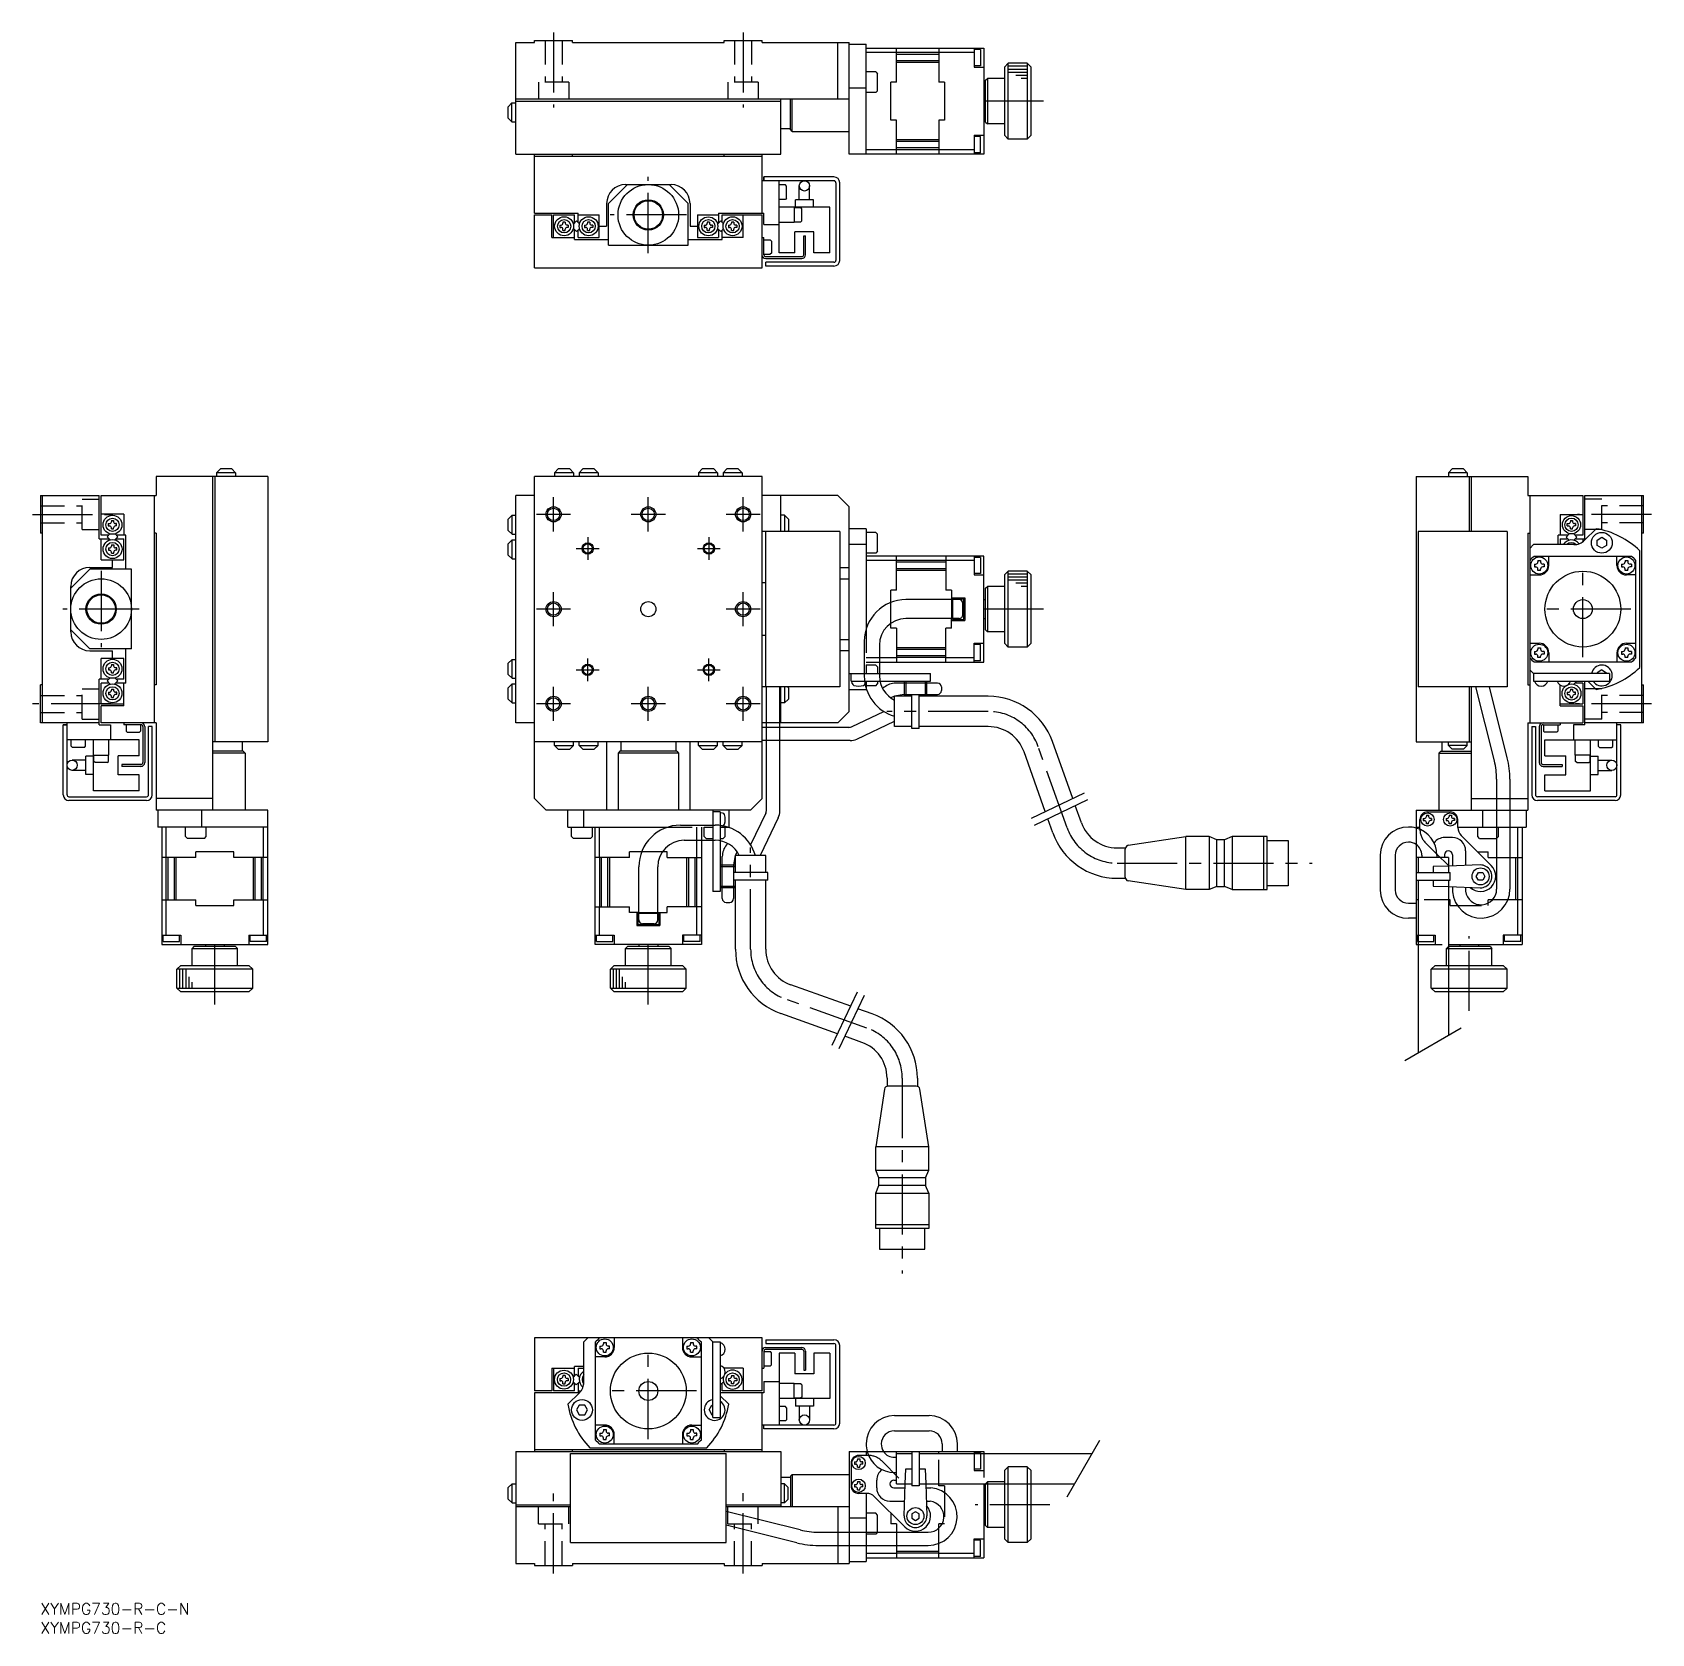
# Model space of a CAD drawing. Extents: x -2 to 425, y -8 to 414.
import ezdxf

# ---------------------------------------------------------------- set-up
doc = ezdxf.new("R2010")
doc.units = 0
doc.header["$LTSCALE"] = 0.5
doc.linetypes.add('CENTER', pattern=[50.8, 31.75, -6.35, 6.35, -6.35])
doc.linetypes.add('DASHED', pattern=[19.05, 12.7, -6.35])
for name, color, linetype in [('MSM_CENTER', 1, 'CENTER'), ('MSM_CONTINUOUS', 7, 'CONTINUOUS'), ('MSM_DASHED', 4, 'DASHED'), ('MSM_NARROW', 5, 'CONTINUOUS'), ('MSM_PART_NUMBER', 7, 'CONTINUOUS')]:
    doc.layers.add(name, color=color, linetype=linetype)
doc.styles.get("Standard").update_dxf_attribs({"font": 'txt.shx', "height": 3, "bigfont": 'bigfont.shx'})

# ---------------------------------------------------------------- blocks, each defined once
blk = doc.blocks.new('*U2')
at = {"layer": 'MSM_PART_NUMBER'}
blk.add_text('XYMPG730-R-C-N', height=3, dxfattribs=at).set_placement((0, -3))
blk = doc.blocks.new('*U3')
at = {"layer": 'MSM_PART_NUMBER'}
blk.add_text('XYMPG730-R-C', height=3, dxfattribs=at).set_placement((0, -8))

msp = doc.modelspace()

# ---------------------------------------------------------------- linework, layer by layer
at = {"layer": 'MSM_CENTER'}
for p, q in [((135.398425, 414.390537), (135.398425, 394.605275)), ((185.398425, 414.390537), (185.398425, 394.605275)), ((264.685411, 396.24594), (246.300101, 396.24594)), ((160.398425, 356.170289), (160.398425, 376.321592)), ((170.474076, 366.24594), (150.322773, 366.24594)), ((135.398424, 282.756785), (135.398424, 291.756784)), ((160.398424, 282.756785), (160.398424, 291.756784)), ((185.398423, 282.756785), (185.398423, 291.756784)), ((-2.144597, 287.256784), (19.079552, 287.256784)), ((139.898423, 287.256785), (130.898424, 287.256785)), ((164.898423, 287.256785), (155.898424, 287.256785)), ((189.898422, 287.256785), (180.898423, 287.256785)), ((425.164231, 287.256784), (405.594208, 287.256784)), ((141.398424, 278.256784), (147.398422, 278.256784)), ((144.398424, 281.256783), (144.398424, 275.256783)), ((173.398425, 278.256784), (179.398425, 278.256784)), ((176.398423, 281.256783), (176.398423, 275.256783)), ((407.019636, 249.565345), (407.019636, 274.948224)), ((16.000001, 272.333953), (16.000001, 252.18265)), ((135.398424, 257.756784), (135.398424, 266.756783)), ((185.398423, 257.756784), (185.398423, 266.756783)), ((26.075652, 262.258301), (5.924349, 262.258301)), ((139.898423, 262.256784), (130.898424, 262.256784)), ((189.898422, 262.256784), (180.898423, 262.256784)), ((264.685411, 262.256784), (246.300101, 262.256784)), ((419.711075, 262.256784), (394.328196, 262.256784)), ((144.398424, 243.256785), (144.398424, 249.256785)), ((176.398423, 243.256785), (176.398423, 249.256785)), ((141.398424, 246.256784), (147.398422, 246.256784)), ((173.398425, 246.256784), (179.398425, 246.256784)), ((135.398424, 232.756783), (135.398424, 241.756782)), ((160.398424, 232.756783), (160.398424, 241.756782)), ((185.398423, 232.756783), (185.398423, 241.756782)), ((18.647451, 237.258301), (-2.144597, 237.258301)), ((139.898423, 237.256783), (130.898424, 237.256783)), ((164.898423, 237.256783), (155.898424, 237.256783)), ((189.898422, 237.256783), (180.898423, 237.256783)), ((250.121318, 235.256785), (223.326541, 235.256785)), ((425.16423, 237.256784), (405.042825, 237.256784)), ((270.920809, 204.56521), (263.311136, 225.950261)), ((187.398425, 172.533891), (187.398425, 199.328668)), ((284.110626, 195.258685), (335.624961, 195.258685)), ((45.999999, 157.969798), (45.999999, 176.355108)), ((160.398426, 157.969798), (160.398426, 176.355108)), ((377.019637, 156.274146), (377.019637, 175.989939)), ((218.09, 151.7344), (196.704949, 159.344073)), ((227.396525, 138.544583), (227.396525, 87.030248)), ((160.398425, 43.308557), (160.398425, 68.691437)), ((173.089865, 55.999997), (147.706985, 55.999997)), ((135.398425, 7.855404), (135.398425, 28.927956)), ((185.396908, 7.855404), (185.396908, 29.035982)), ((266.381063, 25.999999), (246.66527, 25.999999))]:
    msp.add_line(p, q, dxfattribs=at)
for centre, start, end in [((250.121318, 221.256785), 19.587633, 90), ((284.110626, 209.258685), 199.587633, 270), ((201.398425, 172.533891), 180, 250.412367), ((213.396525, 138.544583), 0, 70.412367)]:
    msp.add_arc(centre, 14, start, end, dxfattribs=at)
at = {"layer": 'MSM_CONTINUOUS'}
for p, q in [((125.398425, 411.745939), (130.398425, 411.745939)), ((125.398425, 382.245941), (125.398425, 411.745939)), ((130.398425, 411.745939), (130.398425, 412.245939)), ((130.398425, 412.245939), (140.398425, 412.245939)), ((140.398425, 411.745939), (140.398425, 412.245939)), ((140.398425, 411.745939), (180.398425, 411.745939)), ((180.398425, 411.745939), (180.398425, 412.245939)), ((180.398425, 412.245939), (190.398425, 412.245939)), ((190.398425, 411.745939), (190.398425, 412.245939)), ((190.398425, 411.745939), (213.398425, 411.745939)), ((210.398425, 396.745939), (210.398425, 411.745939)), ((213.398425, 382.24594), (213.398425, 411.745939)), ((213.398425, 411.24594), (217.898425, 411.24594)), ((217.898425, 382.24594), (217.898425, 411.24594)), ((217.898425, 410.24594), (248.898425, 410.24594)), ((225.898425, 401.24594), (225.898425, 410.24594)), ((237.098425, 410.24594), (237.098425, 401.24594)), ((246.398425, 410.24594), (246.398425, 405.24594)), ((248.898425, 410.24594), (248.898425, 382.24594)), ((225.898425, 409.091173), (217.898425, 409.091173)), ((237.098425, 409.04594), (225.898425, 409.04594)), ((237.098425, 408.59594), (225.898425, 408.59594)), ((237.098425, 406.89594), (225.898425, 406.89594)), ((237.098425, 406.44594), (225.898425, 406.44594)), ((246.398425, 409.091173), (237.098425, 409.091173)), ((248.098425, 409.89594), (246.398425, 409.89594)), ((248.098425, 409.89594), (248.098425, 405.59594)), ((254.398419, 405.245951), (255.398419, 406.245952)), ((260.398418, 406.245963), (255.398419, 406.245952)), ((255.398419, 386.245928), (255.398419, 406.245952)), ((260.398418, 406.245963), (260.398418, 386.245917)), ((260.398418, 406.245963), (261.398418, 405.245965)), ((220.398425, 403.99594), (217.898425, 403.99594)), ((220.398425, 403.99594), (220.898425, 403.49594)), ((220.898425, 398.995939), (220.898425, 403.49594)), ((248.098425, 405.59594), (246.398425, 405.59594)), ((246.398425, 405.24594), (248.898425, 405.24594)), ((249.398419, 401.74594), (249.898419, 402.245941)), ((249.398419, 390.74594), (249.398419, 401.74594)), ((254.398419, 402.245951), (249.898419, 402.245941)), ((249.898419, 402.245941), (249.898419, 390.245939)), ((254.398419, 405.245951), (254.398419, 387.24593)), ((261.398418, 387.245916), (261.398418, 405.245916)), ((213.398425, 399.745939), (217.898425, 399.745939)), ((220.398425, 398.495939), (217.898425, 398.495939)), ((220.898425, 398.995939), (220.398425, 398.495939)), ((225.898425, 401.24594), (224.398425, 401.24594)), ((224.398425, 391.24594), (224.398425, 401.24594)), ((238.598425, 401.24594), (237.098425, 401.24594)), ((238.598425, 401.24594), (238.598425, 391.24594)), ((248.898425, 398.74594), (249.398419, 398.74594)), ((123.418138, 394.768259), (124.418138, 395.768259)), ((123.418138, 391.768259), (123.418138, 394.768259)), ((124.418138, 390.768259), (124.418138, 395.768259)), ((124.418138, 395.768259), (125.378139, 395.768259)), ((213.398425, 396.745939), (125.398425, 396.745939)), ((125.398425, 396.245941), (195.398424, 396.245941)), ((195.398424, 382.245941), (195.398424, 396.745939)), ((197.898424, 388.745941), (197.898424, 396.745939)), ((198.398424, 388.245941), (198.398424, 396.745939)), ((248.898425, 393.74594), (249.398419, 393.74594)), ((123.418138, 391.768259), (124.418138, 390.768259)), ((124.418138, 390.768259), (125.378139, 390.768259)), ((195.398424, 388.995941), (197.898424, 388.995941)), ((225.898425, 391.24594), (224.398425, 391.24594)), ((225.898425, 382.24594), (225.898425, 391.24594)), ((237.098425, 391.24594), (237.098425, 382.24594)), ((238.598425, 391.24594), (237.098425, 391.24594)), ((249.398419, 390.74594), (249.898419, 390.245939)), ((254.398419, 390.24593), (249.898419, 390.245939)), ((198.398424, 388.245941), (197.898424, 388.745941)), ((198.398423, 388.245942), (213.398425, 388.245942)), ((237.098425, 386.04594), (225.898425, 386.04594)), ((237.098425, 385.59594), (225.898425, 385.59594)), ((246.398425, 387.24594), (246.398425, 382.24594)), ((246.398425, 387.24594), (248.898425, 387.24594)), ((248.098425, 386.89594), (246.398425, 386.89594)), ((248.098425, 382.59594), (248.098425, 386.89594)), ((254.398419, 387.24593), (255.398419, 386.245928)), ((260.398418, 386.245917), (255.398419, 386.245928)), ((260.398418, 386.245917), (261.398418, 387.245916)), ((125.398425, 382.245941), (195.398424, 382.245941)), ((130.398425, 366.745941), (130.398425, 382.245941)), ((130.398425, 381.745941), (190.396908, 381.745941)), ((140.398425, 381.745941), (140.398425, 382.245941)), ((180.398425, 381.745941), (180.398425, 382.245941)), ((190.396908, 382.245939), (190.396908, 366.74594)), ((248.898425, 382.24594), (213.398425, 382.24594)), ((225.898425, 383.400707), (217.898425, 383.400707)), ((237.098425, 383.89594), (225.898425, 383.89594)), ((237.098425, 383.44594), (225.898425, 383.44594)), ((246.398425, 383.400707), (237.098425, 383.400707)), ((248.098425, 382.59594), (246.398425, 382.59594)), ((209.396908, 376.245941), (190.896908, 376.245939)), ((190.896908, 376.245939), (190.896908, 375.245939)), ((190.898425, 375.245941), (190.898425, 376.245941)), ((154.898425, 374.24594), (149.898425, 369.24594)), ((154.398425, 374.245941), (166.398425, 374.245941)), ((170.898426, 369.24594), (165.898426, 374.24594)), ((209.396908, 375.245941), (190.396908, 375.245939)), ((194.896908, 356.245941), (194.896908, 375.245939)), ((196.596908, 374.145939), (194.896908, 374.145939)), ((196.896908, 373.845939), (196.596908, 374.145939)), ((196.896908, 370.645939), (196.896908, 373.845939)), ((200.246908, 370.245941), (200.246908, 373.895941)), ((202.946908, 370.245941), (202.946908, 373.895941)), ((209.896908, 374.745939), (209.896908, 354.245941)), ((210.896908, 354.245941), (210.896908, 374.745939)), ((149.398425, 369.245941), (149.398425, 363.245941)), ((149.898425, 358.245941), (149.898425, 369.24594)), ((170.898426, 358.245941), (170.898426, 369.24594)), ((171.398425, 369.245941), (171.398425, 363.245941)), ((196.596908, 370.345939), (194.896908, 370.345939)), ((208.296908, 368.245941), (194.896908, 368.245941)), ((196.896908, 370.645939), (196.596908, 370.345939)), ((198.896908, 368.245941), (198.896908, 364.245941)), ((200.596908, 368.145941), (198.896908, 368.145941)), ((199.196908, 368.245941), (199.196908, 370.245941)), ((203.996908, 370.245941), (199.196908, 370.245941)), ((200.896908, 367.845941), (200.596908, 368.145941)), ((200.896908, 364.645941), (200.896908, 367.845941)), ((203.996908, 368.245941), (203.996908, 370.245941)), ((208.296908, 356.245941), (208.296908, 368.245941)), ((130.398425, 366.745941), (141.898424, 366.745941)), ((130.398425, 352.245941), (130.398425, 366.245941)), ((130.398425, 366.245941), (134.898424, 366.245941)), ((134.898424, 360.245941), (134.898424, 366.245941)), ((135.398425, 360.245941), (135.398425, 366.245941)), ((135.398425, 366.245941), (140.898424, 366.245941)), ((137.078311, 363.545942), (137.37831, 363.545942)), ((137.078311, 363.545942), (137.078311, 362.945941)), ((137.87831, 364.345941), (137.87831, 364.045942)), ((138.478311, 364.345941), (137.87831, 364.345941)), ((138.478311, 364.345941), (138.478311, 364.045942)), ((139.27831, 363.545942), (138.978311, 363.545942)), ((139.27831, 363.545942), (139.27831, 362.945941)), ((140.611268, 363.821021), (141.460752, 364.670506)), ((140.898424, 364.108178), (140.898424, 366.245941)), ((141.460752, 364.670506), (142.234594, 363.896665)), ((141.898424, 364.232835), (141.898424, 366.745941)), ((141.898424, 366.245941), (147.398423, 366.245941)), ((143.548421, 363.545942), (143.84842, 363.545942)), ((143.548421, 363.545942), (143.548421, 362.945941)), ((144.34842, 364.345941), (144.34842, 364.045942)), ((144.948421, 364.345941), (144.34842, 364.345941)), ((144.948421, 364.345941), (144.948421, 364.045942)), ((145.74842, 363.545942), (145.448421, 363.545942)), ((145.74842, 363.545942), (145.74842, 362.945941)), ((147.398424, 360.245941), (147.398424, 366.245941)), ((147.398424, 363.245941), (149.398425, 363.245941)), ((171.398425, 363.245941), (173.398426, 363.245941)), ((173.398426, 366.245941), (178.898426, 366.245941)), ((173.398426, 366.245941), (173.398426, 360.245938)), ((175.136446, 363.540067), (175.436445, 363.540067)), ((175.136446, 363.540067), (175.136446, 362.940066)), ((175.936445, 364.340066), (175.936445, 364.040067)), ((176.536446, 364.340066), (175.936445, 364.340066)), ((176.536446, 364.340066), (176.536446, 364.040067)), ((177.336445, 363.540067), (177.036446, 363.540067)), ((177.336445, 363.540067), (177.336445, 362.940066)), ((178.665503, 363.831403), (179.495648, 364.66155)), ((178.898426, 366.74594), (190.896908, 366.74594)), ((178.898426, 366.74594), (178.898426, 364.064327)), ((179.495648, 364.66155), (180.231967, 363.925233)), ((179.898426, 366.245941), (190.398425, 366.245941)), ((179.898426, 364.258774), (179.898426, 366.245941)), ((181.539429, 363.551342), (181.839428, 363.551342)), ((181.539429, 363.551342), (181.539429, 362.951341)), ((182.339428, 364.351341), (182.339428, 364.051342)), ((182.939429, 364.351341), (182.339428, 364.351341)), ((182.939429, 364.351341), (182.939429, 364.051342)), ((183.739428, 363.551342), (183.439429, 363.551342)), ((183.739428, 363.551342), (183.739428, 362.951341)), ((185.398425, 360.245941), (185.398425, 366.245941)), ((190.396908, 366.245942), (190.396908, 352.24594)), ((190.896908, 363.74594), (190.896908, 366.74594)), ((190.896908, 363.74594), (194.896908, 363.74594)), ((198.896908, 364.245941), (194.896908, 364.245941)), ((200.596908, 364.345941), (198.896908, 364.345941)), ((200.896908, 364.645941), (200.596908, 364.345941)), ((134.898424, 360.245941), (140.898424, 360.245941)), ((137.078311, 362.945941), (137.37831, 362.945941)), ((137.87831, 362.145942), (137.87831, 362.445941)), ((137.87831, 362.145942), (138.478311, 362.145942)), ((138.478311, 362.145942), (138.478311, 362.445941)), ((139.27831, 362.945941), (138.978311, 362.945941)), ((140.615177, 362.687655), (141.460754, 361.842079)), ((140.898424, 359.745941), (140.898424, 362.404409)), ((140.898424, 359.745941), (149.898425, 359.745941)), ((141.460754, 361.842079), (142.230244, 362.611571)), ((141.898424, 360.245941), (141.898424, 362.27975)), ((141.898424, 360.245941), (147.398424, 360.245941)), ((143.548421, 362.945941), (143.84842, 362.945941)), ((144.34842, 362.145942), (144.34842, 362.445941)), ((144.34842, 362.145942), (144.948421, 362.145942)), ((144.948421, 362.145942), (144.948421, 362.445941)), ((145.74842, 362.945941), (145.448421, 362.945941)), ((170.898426, 359.745941), (179.898426, 359.745941)), ((173.398427, 360.245941), (178.898426, 360.245941)), ((175.136446, 362.940066), (175.436445, 362.940066)), ((175.936445, 362.140067), (175.936445, 362.440066)), ((175.936445, 362.140067), (176.536446, 362.140067)), ((176.536446, 362.140067), (176.536446, 362.440066)), ((177.336445, 362.940066), (177.036446, 362.940066)), ((178.668325, 362.660448), (179.495651, 361.833123)), ((178.898426, 362.430347), (178.898426, 360.245938)), ((179.495651, 361.833123), (180.233725, 362.571199)), ((179.898426, 359.745941), (179.898426, 362.235899)), ((185.398425, 360.245941), (179.898426, 360.245941)), ((181.539429, 362.951341), (181.839428, 362.951341)), ((182.339428, 362.151342), (182.339428, 362.451341)), ((182.339428, 362.151342), (182.939429, 362.151342)), ((182.939429, 362.151342), (182.939429, 362.451341)), ((183.739428, 362.951341), (183.439429, 362.951341)), ((190.396908, 360.245942), (190.896908, 360.245942)), ((190.896908, 355.74594), (190.896908, 360.245942)), ((190.896908, 359.645942), (192.596908, 359.645942)), ((192.896908, 359.345942), (192.596908, 359.645942)), ((192.896908, 359.345942), (192.896908, 356.145942)), ((199.096908, 356.245941), (199.096908, 361.745941)), ((204.096908, 361.745941), (199.096908, 361.745941)), ((201.396908, 355.74594), (201.396908, 360.74594)), ((201.396908, 360.74594), (201.896908, 360.74594)), ((201.896908, 355.74594), (201.896908, 360.74594)), ((204.096908, 356.245941), (204.096908, 361.745941)), ((149.898425, 358.245941), (170.898426, 358.245941)), ((190.896908, 355.845942), (192.596908, 355.845942)), ((191.396908, 355.24594), (200.896908, 355.24594)), ((191.396908, 354.74594), (200.896908, 354.74594)), ((192.896908, 356.145942), (192.596908, 355.845942)), ((199.096908, 356.245941), (194.896908, 356.245941)), ((208.296908, 356.245941), (204.096908, 356.245941)), ((130.398425, 352.245941), (190.398425, 352.245941)), ((209.396908, 353.745941), (191.396908, 353.745941)), ((191.396908, 352.745941), (191.396908, 353.745941)), ((209.396908, 352.745941), (191.396908, 352.745941)), ((191.398425, 352.745941), (191.398425, 353.745941)), ((47.47768, 299.237071), (46.47768, 298.237071)), ((50.47768, 299.237071), (47.47768, 299.237071)), ((50.47768, 299.237071), (51.47768, 298.237071)), ((136.648423, 299.216785), (135.648423, 298.216785)), ((139.648423, 299.216785), (136.648423, 299.216785)), ((139.648423, 299.216785), (140.648423, 298.216785)), ((143.148424, 299.216785), (142.148424, 298.216785)), ((146.148424, 299.216785), (143.148424, 299.216785)), ((146.148424, 299.216785), (147.148424, 298.216785)), ((174.648426, 299.216785), (173.648426, 298.216785)), ((177.648426, 299.216785), (174.648426, 299.216785)), ((177.648426, 299.216785), (178.648426, 298.216785)), ((181.148425, 299.216785), (180.148425, 298.216785)), ((184.148425, 299.216785), (181.148425, 299.216785)), ((184.148425, 299.216785), (185.148425, 298.216785)), ((372.519638, 299.216785), (371.519638, 298.216785)), ((375.519638, 299.216785), (372.519638, 299.216785)), ((375.519638, 299.216785), (376.519638, 298.216785)), ((59.999998, 297.256784), (30.5, 297.256784)), ((30.5, 297.256784), (30.5, 292.256784)), ((45.5, 209.256784), (45.5, 297.256784)), ((45.999998, 297.256784), (45.999998, 227.256785)), ((51.47768, 298.237071), (46.47768, 298.237071)), ((46.47768, 298.237071), (46.47768, 297.27707)), ((51.47768, 298.237071), (51.47768, 297.27707)), ((59.999998, 297.256784), (59.999998, 227.256785)), ((190.398425, 297.256784), (130.398425, 297.256784)), ((130.398425, 212.256784), (130.398425, 297.256784)), ((140.648423, 298.216785), (135.648423, 298.216785)), ((135.648423, 298.216785), (135.648423, 297.256784)), ((140.648423, 298.216785), (140.648423, 297.256784)), ((147.148424, 298.216785), (142.148424, 298.216785)), ((142.148424, 298.216785), (142.148424, 297.256784)), ((147.148424, 298.216785), (147.148424, 297.256784)), ((178.648426, 298.216785), (173.648426, 298.216785)), ((173.648426, 298.216785), (173.648426, 297.256784)), ((178.648426, 298.216785), (178.648426, 297.256784)), ((185.148425, 298.216785), (180.148425, 298.216785)), ((180.148425, 298.216785), (180.148425, 297.256784)), ((185.148425, 298.216785), (185.148425, 297.256784)), ((190.398425, 212.256784), (190.398425, 297.256784)), ((363.019638, 297.256784), (363.019638, 227.256785)), ((363.019638, 297.256784), (392.519636, 297.256784)), ((376.519638, 298.216785), (371.519638, 298.216785)), ((371.519638, 298.216785), (371.519638, 297.256784)), ((376.519638, 298.216785), (376.519638, 297.256784)), ((377.019638, 297.256784), (377.019638, 282.756785)), ((377.519638, 297.256784), (377.519638, 282.756785)), ((392.519636, 297.256784), (392.519636, 292.256784)), ((0, 292.258301), (0.000002, 282.256785)), ((0.000002, 292.256784), (15.500001, 292.256784)), ((0.5, 232.258301), (0.5, 292.256784)), ((15.500001, 280.758302), (15.500001, 292.256784)), ((15.999999, 292.256784), (30.5, 292.256784)), ((16, 281.758302), (16, 292.258301)), ((30, 292.258301), (30, 232.258301)), ((125.398425, 232.256784), (125.398425, 292.256784)), ((130.398425, 292.256784), (125.398425, 292.256784)), ((210.398425, 292.256784), (190.398425, 292.256784)), ((195.398424, 282.756785), (195.398424, 292.256784)), ((213.398425, 289.256784), (210.398425, 292.256784)), ((392.519636, 292.256784), (407.019638, 292.256784)), ((393.019636, 292.256784), (393.019636, 232.256784)), ((407.019638, 292.256784), (407.019638, 281.756785)), ((407.519636, 292.256784), (423.019635, 292.256784)), ((407.519636, 280.756785), (407.519636, 292.256784)), ((422.519635, 292.256784), (422.519635, 232.256784)), ((423.019635, 282.256786), (423.019635, 292.256784)), ((22, 287.258301), (16, 287.258301)), ((22, 287.258301), (22, 281.758302)), ((123.438424, 286.006786), (124.438424, 287.006786)), ((124.438424, 282.006786), (124.438424, 287.006786)), ((124.438424, 287.006786), (125.398425, 287.006786)), ((196.358425, 287.006786), (195.398424, 287.006786)), ((196.358425, 287.006786), (196.358425, 282.756785)), ((197.358425, 286.006786), (196.358425, 287.006786)), ((213.398425, 235.256784), (213.398425, 289.256784)), ((401.019635, 287.256784), (407.019638, 287.256784)), ((401.019635, 287.256784), (401.019635, 281.756785)), ((0.5, 282.258301), (0, 282.258301)), ((17.584391, 281.355525), (18.320708, 282.091843)), ((17.8946, 284.799305), (18.194599, 284.799305)), ((17.8946, 284.799305), (17.8946, 284.199304)), ((17.8946, 284.199304), (18.194599, 284.199304)), ((18.694599, 285.599304), (18.694599, 285.299305)), ((18.694599, 285.599304), (19.2946, 285.599304)), ((18.694599, 283.399305), (18.694599, 283.699304)), ((18.694599, 283.399305), (19.2946, 283.399305)), ((19.2946, 285.599304), (19.2946, 285.299305)), ((19.2946, 283.399305), (19.2946, 283.699304)), ((20.412818, 281.355527), (19.674742, 282.093601)), ((20.094599, 284.799305), (19.7946, 284.799305)), ((20.094599, 284.199304), (19.7946, 284.199304)), ((20.094599, 284.199304), (20.094599, 284.799305)), ((30.5, 282.256784), (30, 282.256784)), ((30.5, 282.256784), (30.5, 242.256784)), ((123.438424, 283.006786), (123.438424, 286.006786)), ((123.438424, 283.006786), (124.438424, 282.006786)), ((210.898425, 282.756785), (190.398425, 282.756785)), ((191.398425, 241.756785), (191.398425, 282.756785)), ((197.358425, 283.006786), (197.108424, 282.756785)), ((197.358425, 286.006786), (197.358425, 283.006786)), ((210.898425, 282.756785), (210.898425, 241.756785)), ((217.898425, 283.469988), (213.398425, 283.469988)), ((217.898425, 283.469988), (217.898425, 257.070341)), ((220.398425, 282.506784), (217.898425, 282.506784)), ((220.398425, 282.506784), (220.898425, 282.006784)), ((387.019636, 282.756785), (363.519638, 282.756785)), ((363.519638, 282.756785), (363.519638, 241.756785)), ((387.019636, 282.756785), (387.019636, 241.756785)), ((392.519636, 282.256784), (393.019636, 282.256784)), ((392.519636, 282.256784), (392.519636, 242.256784)), ((402.605419, 281.256781), (403.507376, 282.15874)), ((402.919635, 284.806788), (403.219634, 284.806788)), ((402.919635, 284.206787), (402.919635, 284.806788)), ((402.919635, 284.206787), (403.219634, 284.206787)), ((403.719634, 285.606787), (403.719634, 285.306788)), ((403.719634, 285.606787), (404.319635, 285.606787)), ((403.719634, 283.406788), (403.719634, 283.706787)), ((403.719634, 283.406788), (404.319635, 283.406788)), ((404.319635, 285.606787), (404.319635, 285.306788)), ((404.319635, 283.406788), (404.319635, 283.706787)), ((405.433846, 281.256784), (404.53189, 282.158739)), ((405.119634, 284.806788), (404.819635, 284.806788)), ((405.119634, 284.206787), (404.819635, 284.206787)), ((405.119634, 284.806788), (405.119634, 284.206787)), ((407.478005, 280.428357), (410.519636, 283.469988)), ((423.019635, 282.256786), (422.519635, 282.256786)), ((15.500001, 280.758302), (18.181614, 280.758302)), ((17.987168, 281.758302), (16, 281.758302)), ((16, 275.258302), (16, 280.758302)), ((18.414539, 280.525378), (17.584391, 281.355525)), ((17.905876, 278.396322), (18.205875, 278.396322)), ((17.905876, 278.396322), (17.905876, 277.796321)), ((17.905876, 277.796321), (18.205875, 277.796321)), ((18.705875, 279.196321), (18.705875, 278.896322)), ((18.705875, 279.196321), (19.305876, 279.196321)), ((19.305876, 279.196321), (19.305876, 278.896322)), ((19.585494, 280.528202), (20.412818, 281.355527)), ((20.105875, 278.396322), (19.805876, 278.396322)), ((20.105875, 277.796321), (19.805876, 277.796321)), ((19.815594, 280.758302), (22.000003, 280.758302)), ((22.5, 281.758302), (20.010042, 281.758302)), ((20.105875, 277.796321), (20.105875, 278.396322)), ((22, 275.258303), (22, 280.758302)), ((22.5, 272.758302), (22.5, 281.758302)), ((123.438424, 279.506785), (124.438424, 280.506785)), ((123.438424, 276.506785), (123.438424, 279.506785)), ((124.438424, 282.006786), (125.398425, 282.006786)), ((124.438424, 275.506785), (124.438424, 280.506785)), ((124.438424, 280.506785), (125.398425, 280.506785)), ((217.898425, 279.256784), (213.398425, 279.256784)), ((220.898425, 277.506783), (220.898425, 282.006784)), ((394.019636, 279.256784), (393.019636, 278.256784)), ((404.649578, 279.256784), (394.019636, 279.256784)), ((400.519635, 279.256784), (400.519635, 281.756785)), ((403.105422, 281.756785), (400.519635, 281.756785)), ((401.019635, 280.756785), (403.10542, 280.756785)), ((401.019635, 280.756785), (401.019635, 279.256784)), ((402.605419, 281.256787), (403.42674, 280.435464)), ((405.433846, 281.256784), (404.612526, 280.435465)), ((407.019638, 281.756785), (404.933844, 281.756785)), ((404.933847, 280.756785), (407.519636, 280.756785)), ((407.019638, 280.756785), (407.019638, 280.034547)), ((410.769636, 280.478472), (412.019636, 281.200161)), ((410.769636, 279.035096), (410.769636, 280.478472)), ((412.019636, 278.313408), (410.769636, 279.035096)), ((412.019636, 281.200161), (413.269636, 280.478472)), ((413.269636, 279.035096), (412.019636, 278.313408)), ((413.269636, 280.478472), (413.269636, 279.035096)), ((16, 275.258302), (22.000003, 275.258302)), ((18.705875, 276.996322), (18.705875, 277.296321)), ((18.705875, 276.996322), (19.305876, 276.996322)), ((19, 273.258301), (19, 275.258302)), ((19.305876, 276.996322), (19.305876, 277.296321)), ((123.438424, 276.506785), (124.438424, 275.506785)), ((124.438424, 275.506785), (125.398425, 275.506785)), ((220.398425, 277.006783), (217.898425, 277.006783)), ((248.898425, 276.256784), (217.898425, 276.256784)), ((225.898425, 275.102017), (217.898425, 275.102017)), ((220.898425, 277.506783), (220.398425, 277.006783)), ((225.898425, 267.256784), (225.898425, 276.256784)), ((238.898425, 275.056784), (225.898425, 275.056784)), ((238.898425, 274.606784), (225.898425, 274.606784)), ((238.898425, 276.256784), (238.898425, 267.256784)), ((246.398425, 275.102017), (238.898425, 275.102017)), ((246.398425, 276.256784), (246.398425, 271.256784)), ((248.098425, 275.906784), (246.398425, 275.906784)), ((248.098425, 275.906784), (248.098425, 271.606784)), ((248.898425, 248.256784), (248.898425, 276.256784)), ((394.174403, 276.256784), (419.864868, 276.256784)), ((394.221636, 274.110784), (394.575635, 274.110784)), ((394.221636, 274.110784), (394.221636, 273.402783)), ((395.165635, 275.054783), (395.165635, 274.700784)), ((395.165635, 275.054783), (395.873636, 275.054783)), ((395.873636, 275.054783), (395.873636, 274.700784)), ((396.817635, 274.110784), (396.463636, 274.110784)), ((396.817635, 274.110784), (396.817635, 273.402783)), ((398.019636, 273.756784), (398.019636, 276.256784)), ((416.019636, 273.756784), (416.019636, 276.256784)), ((417.221636, 274.110784), (417.575635, 274.110784)), ((417.221636, 274.110784), (417.221636, 273.402783)), ((418.165635, 275.054783), (418.165635, 274.700784)), ((418.165635, 275.054783), (418.873636, 275.054783)), ((418.873636, 275.054783), (418.873636, 274.700784)), ((419.817635, 274.110784), (419.463636, 274.110784)), ((419.817635, 274.110784), (419.817635, 273.402783)), ((421.019636, 249.411552), (421.019636, 275.102017)), ((422.019636, 246.853863), (422.019636, 277.659706)), ((13.000001, 272.758302), (8.000001, 267.758302)), ((13, 273.258301), (19, 273.258301)), ((24, 272.758302), (13.000001, 272.758302)), ((24, 251.758301), (24, 272.758302)), ((190.398425, 269.256785), (191.398425, 269.256785)), ((210.898425, 273.256784), (213.398425, 273.256784)), ((210.898425, 270.256782), (213.398425, 270.256782)), ((238.898425, 272.906784), (225.898425, 272.906784)), ((238.898425, 272.456784), (225.898425, 272.456784)), ((248.098425, 271.606784), (246.398425, 271.606784)), ((246.398425, 271.256784), (248.898425, 271.256784)), ((254.398419, 271.256795), (255.398419, 272.256796)), ((254.398419, 271.256795), (254.398419, 253.256774)), ((260.398418, 272.256807), (255.398419, 272.256796)), ((255.398419, 252.256772), (255.398419, 272.256796)), ((260.398418, 272.256807), (260.398418, 252.256761)), ((260.398418, 272.256807), (261.398418, 271.256809)), ((261.398418, 253.25676), (261.398418, 271.25676)), ((393.019636, 271.256784), (395.519636, 271.256784)), ((394.221636, 273.402783), (394.575635, 273.402783)), ((395.165635, 272.458784), (395.165635, 272.812783)), ((395.873636, 272.458784), (395.165635, 272.458784)), ((395.873636, 272.458784), (395.873636, 272.812783)), ((396.817635, 273.402783), (396.463636, 273.402783)), ((417.221636, 273.402783), (417.575635, 273.402783)), ((418.165635, 272.458784), (418.165635, 272.812783)), ((418.873636, 272.458784), (418.165635, 272.458784)), ((421.019636, 271.256784), (418.519636, 271.256784)), ((418.873636, 272.458784), (418.873636, 272.812783)), ((419.817635, 273.402783), (419.463636, 273.402783)), ((8, 256.258301), (8, 268.258301)), ((225.898425, 267.256784), (224.398425, 267.256784)), ((224.398425, 264.007999), (224.398425, 267.256784)), ((240.398425, 267.256784), (238.898425, 267.256784)), ((240.398425, 267.256784), (240.398425, 264.756784)), ((240.398425, 265.256784), (243.898425, 265.256784)), ((240.648425, 265.006784), (243.648425, 265.006784)), ((240.648425, 265.006784), (240.648425, 264.756784)), ((243.648425, 259.506784), (243.648425, 265.006784)), ((243.898425, 265.256784), (243.898425, 259.256784)), ((249.398419, 267.756784), (249.898419, 268.256785)), ((249.398419, 256.756784), (249.398419, 267.756784)), ((254.398419, 268.256795), (249.898419, 268.256785)), ((249.898419, 268.256785), (249.898419, 256.256783)), ((242.398425, 264.756784), (228.387483, 264.756784)), ((243.398425, 260.756784), (243.398425, 263.756784)), ((248.898425, 264.756784), (249.398419, 264.756784)), ((8.000001, 256.758301), (13.000001, 251.758301)), ((224.398425, 257.256784), (224.398425, 258.50895)), ((225.898425, 257.256784), (224.398425, 257.256784)), ((225.898425, 257.256784), (225.898425, 248.256784)), ((242.398425, 259.756784), (228.387483, 259.756784)), ((238.898425, 248.256784), (238.898425, 257.256784)), ((240.398425, 257.256784), (238.898425, 257.256784)), ((240.398425, 257.256784), (240.398425, 259.756784)), ((240.398425, 259.256784), (243.898425, 259.256784)), ((240.648425, 259.756784), (240.648425, 259.506784)), ((240.648425, 259.506784), (243.648425, 259.506784)), ((248.898425, 259.756784), (249.398419, 259.756784)), ((249.398419, 256.756784), (249.898419, 256.256783)), ((191.398425, 255.256785), (190.398425, 255.256785)), ((210.898425, 254.256784), (213.398425, 254.256784)), ((217.387483, 253.756784), (217.387483, 244.583203)), ((221.387483, 252.756784), (221.387483, 244.58652)), ((246.398425, 253.256784), (248.898425, 253.256784)), ((246.398425, 248.256784), (246.398425, 253.256784)), ((248.098425, 252.906784), (246.398425, 252.906784)), ((248.098425, 248.606784), (248.098425, 252.906784)), ((254.398419, 256.256774), (249.898419, 256.256783)), ((254.398419, 253.256774), (255.398419, 252.256772)), ((260.398418, 252.256761), (255.398419, 252.256772)), ((260.398418, 252.256761), (261.398418, 253.25676)), ((393.019636, 253.256784), (395.519636, 253.256784)), ((418.519636, 253.256784), (421.019636, 253.256784)), ((13, 251.258301), (19, 251.258301)), ((24, 251.758301), (13.000001, 251.758301)), ((22, 249.2583), (16, 249.2583)), ((16, 243.7583), (16, 249.258299)), ((19, 249.2583), (19, 251.258301)), ((22, 243.7583), (22, 249.2583)), ((22.5, 242.7583), (22.5, 251.758301)), ((123.438424, 248.006783), (124.438424, 249.006783)), ((123.438424, 245.006783), (123.438424, 248.006783)), ((124.438424, 244.006783), (124.438424, 249.006783)), ((124.438424, 249.006783), (125.398425, 249.006783)), ((213.398425, 251.256784), (210.898425, 251.256784)), ((225.898425, 249.411551), (221.387483, 249.411551)), ((221.387483, 248.256784), (248.898425, 248.256784)), ((238.898425, 252.056784), (225.898425, 252.056784)), ((238.898425, 251.606784), (225.898425, 251.606784)), ((238.898425, 249.906784), (225.898425, 249.906784)), ((238.898425, 249.456784), (225.898425, 249.456784)), ((246.398425, 249.411551), (238.898425, 249.411551)), ((248.098425, 248.606784), (246.398425, 248.606784)), ((419.864868, 248.256784), (394.174403, 248.256784)), ((394.221636, 251.110784), (394.575635, 251.110784)), ((394.221636, 251.110784), (394.221636, 250.402783)), ((394.221636, 250.402783), (394.575635, 250.402783)), ((395.165635, 252.054783), (395.165635, 251.700784)), ((395.165635, 252.054783), (395.873636, 252.054783)), ((395.165635, 249.458784), (395.165635, 249.812783)), ((395.873636, 249.458784), (395.165635, 249.458784)), ((395.873636, 252.054783), (395.873636, 251.700784)), ((395.873636, 249.458784), (395.873636, 249.812783)), ((396.817635, 251.110784), (396.463636, 251.110784)), ((396.817635, 250.402783), (396.463636, 250.402783)), ((396.817635, 251.110784), (396.817635, 250.402783)), ((398.019636, 250.756784), (398.019636, 248.256784)), ((416.019636, 250.756784), (416.019636, 248.256784)), ((417.221636, 251.110784), (417.575635, 251.110784)), ((417.221636, 251.110784), (417.221636, 250.402783)), ((417.221636, 250.402783), (417.575635, 250.402783)), ((418.165635, 252.054783), (418.165635, 251.700784)), ((418.165635, 252.054783), (418.873636, 252.054783)), ((418.165635, 249.458784), (418.165635, 249.812783)), ((418.873636, 249.458784), (418.165635, 249.458784)), ((418.873636, 252.054783), (418.873636, 251.700784)), ((418.873636, 249.458784), (418.873636, 249.812783)), ((419.817635, 251.110784), (419.463636, 251.110784)), ((419.817635, 250.402783), (419.463636, 250.402783)), ((419.817635, 251.110784), (419.817635, 250.402783)), ((18.013106, 243.7583), (15.5, 243.7583)), ((15.5, 231.758301), (15.5, 243.7583)), ((17.575435, 243.320628), (18.349276, 244.09447)), ((17.9, 246.808298), (18.199999, 246.808298)), ((17.9, 246.808298), (17.9, 246.208297)), ((17.9, 246.208297), (18.199999, 246.208297)), ((18.699999, 247.608297), (18.699999, 247.308298)), ((18.699999, 247.608297), (19.3, 247.608297)), ((18.699999, 245.408298), (18.699999, 245.708297)), ((18.699999, 245.408298), (19.3, 245.408298)), ((19.3, 247.608297), (19.3, 247.308298)), ((19.3, 245.408298), (19.3, 245.708297)), ((20.403862, 243.320631), (19.63437, 244.090121)), ((20.099999, 246.808298), (19.8, 246.808298)), ((20.099999, 246.208297), (19.8, 246.208297)), ((22, 243.7583), (19.966191, 243.7583)), ((20.099999, 246.208297), (20.099999, 246.808298)), ((123.438424, 245.006783), (124.438424, 244.006783)), ((124.438424, 244.006783), (125.398425, 244.006783)), ((213.398425, 245.256783), (217.387483, 245.256783)), ((213.898425, 243.256783), (213.898425, 245.256783)), ((221.387483, 245.256783), (234.898425, 245.256783)), ((234.898425, 243.256783), (234.898425, 245.256783)), ((394.019636, 245.256784), (393.019636, 246.256784)), ((394.019636, 245.256784), (394.019636, 243.256783)), ((414.019636, 245.256784), (394.019636, 245.256784)), ((412.019636, 246.20016), (410.769636, 245.478472)), ((410.769636, 245.478472), (410.769636, 245.256784)), ((412.019636, 246.20016), (413.269636, 245.478472)), ((413.269636, 245.478472), (413.269636, 245.256784)), ((414.019636, 245.256784), (414.019636, 243.256783)), ((0.5, 242.258301), (0, 242.258301)), ((0, 232.258301), (0, 242.258301)), ((18.137763, 242.7583), (16, 242.7583)), ((16, 237.258301), (16, 242.7583)), ((18.42492, 242.471144), (17.575435, 243.320628)), ((17.9, 240.338188), (18.199999, 240.338188)), ((17.9, 240.338188), (17.9, 239.738187)), ((17.9, 239.738187), (18.199999, 239.738187)), ((18.699999, 241.138187), (18.699999, 240.838188)), ((18.699999, 241.138187), (19.3, 241.138187)), ((19.3, 241.138187), (19.3, 240.838188)), ((19.558286, 242.475053), (20.403862, 243.320631)), ((20.099999, 240.338188), (19.8, 240.338188)), ((20.099999, 239.738187), (19.8, 239.738187)), ((22.5, 242.7583), (19.841533, 242.7583)), ((20.099999, 239.738187), (20.099999, 240.338188)), ((22, 236.7583), (22, 242.7583)), ((30.5, 242.256784), (30, 242.256784)), ((123.438424, 241.506784), (124.438424, 242.506784)), ((123.438424, 238.506784), (123.438424, 241.506784)), ((124.438424, 237.506784), (124.438424, 242.506784)), ((124.438424, 242.506784), (125.398425, 242.506784)), ((210.898425, 241.756785), (190.398425, 241.756785)), ((191.590462, 209.307307), (191.590462, 241.756785)), ((195.090462, 208.96683), (195.090462, 241.756785)), ((195.398424, 232.256784), (195.398424, 241.756785)), ((196.358425, 241.756785), (196.358425, 237.506784)), ((197.358425, 241.506784), (197.108423, 241.756785)), ((197.358425, 241.506784), (197.358425, 238.506784)), ((213.398425, 241.043581), (217.898425, 241.043581)), ((213.898425, 243.256783), (217.468151, 243.256783)), ((214.201568, 242.64936), (214.148425, 243.256783)), ((217.898425, 241.272959), (217.898425, 241.043581)), ((221.514942, 243.256783), (234.898425, 243.256783)), ((222.611713, 241.633453), (222.203902, 241.305767)), ((227.900253, 239.73121), (225.398425, 239.256785)), ((227.900253, 242.735587), (225.695488, 242.735587)), ((227.900253, 243.256783), (227.900253, 239.256783)), ((228.333106, 243.256783), (228.333106, 239.256783)), ((229.898425, 230.756785), (229.898425, 239.756785)), ((229.898425, 239.756783), (231.898425, 239.756783)), ((231.898425, 230.756785), (231.898425, 239.756785)), ((233.463744, 243.256783), (233.463744, 239.256783)), ((233.898425, 239.256783), (233.898425, 243.256782)), ((236.750261, 242.735587), (233.898425, 242.735587)), ((233.898425, 239.756783), (236.750261, 239.756783)), ((237.750261, 241.735587), (237.750261, 240.756783)), ((387.019636, 241.756785), (363.519638, 241.756785)), ((377.019638, 241.756785), (377.019638, 227.256785)), ((377.519638, 241.756785), (377.519638, 209.256784)), ((383.676649, 222.208083), (378.807332, 241.756785)), ((387.072877, 223.054037), (382.414276, 241.756785)), ((392.519636, 242.256784), (393.019636, 242.256784)), ((394.019636, 243.256783), (414.019636, 243.256783)), ((401.019635, 236.756783), (401.019635, 242.254582)), ((402.919635, 240.306782), (403.219634, 240.306782)), ((402.919635, 240.306782), (402.919635, 239.706781)), ((402.919635, 239.706781), (403.219634, 239.706781)), ((403.719634, 241.106781), (403.719634, 240.806782)), ((403.719634, 241.106781), (404.319635, 241.106781)), ((404.319635, 241.106781), (404.319635, 240.806782)), ((404.612524, 242.43546), (405.433846, 243.256785)), ((405.119634, 240.306782), (404.819635, 240.306782)), ((405.119634, 239.706781), (404.819635, 239.706781)), ((407.019638, 242.756783), (404.933846, 242.756783)), ((405.119634, 239.706781), (405.119634, 240.306782)), ((407.019638, 242.756783), (407.019638, 237.256784)), ((407.519636, 231.756784), (407.519636, 243.256783)), ((408.306433, 243.256783), (410.519636, 241.043581)), ((422.519635, 242.256783), (423.019635, 242.256783)), ((423.019635, 232.256784), (423.019635, 242.256783)), ((16, 237.258301), (22, 237.258301)), ((22, 236.7583), (16, 236.7583)), ((16, 232.258301), (16, 236.7583)), ((18.699999, 238.938188), (18.699999, 239.238187)), ((18.699999, 238.938188), (19.3, 238.938188)), ((19.3, 238.938188), (19.3, 239.238187)), ((123.438424, 238.506784), (124.438424, 237.506784)), ((124.438424, 237.506784), (125.398425, 237.506784)), ((196.358425, 237.506784), (195.398424, 237.506784)), ((197.358425, 238.506784), (196.358425, 237.506784)), ((213.398425, 235.256784), (210.398425, 232.256784)), ((214.211354, 231.260737), (222.5603, 235.256785)), ((225.398425, 239.256785), (224.417431, 238.821219)), ((225.398425, 231.256785), (225.398425, 239.256785)), ((229.898425, 239.256785), (225.398425, 239.256785)), ((250.121318, 239.256785), (231.898425, 239.256785)), ((401.019635, 237.256784), (407.019638, 237.256784)), ((401.019635, 236.756783), (407.019638, 236.756783)), ((403.719634, 238.906782), (403.719634, 239.206781)), ((403.719634, 238.906782), (404.319635, 238.906782)), ((404.319635, 238.906782), (404.319635, 239.206781)), ((407.019638, 236.756783), (407.019638, 232.256784)), ((15.5, 232.258301), (0, 232.258301)), ((5.999999, 213.258301), (6.000001, 231.758301)), ((6.999999, 231.756784), (5.999999, 231.756784)), ((6.000001, 231.758301), (7.000001, 231.758301)), ((6.999999, 213.258301), (7.000001, 232.258301)), ((15.5, 231.758301), (18.5, 231.758301)), ((30.5, 232.258301), (16, 232.258301)), ((18.5, 231.758301), (18.5, 227.758301)), ((21.999998, 232.258301), (21.999998, 231.758301)), ((26.5, 231.758301), (21.999998, 231.758301)), ((22.599998, 231.758301), (22.599998, 230.058301)), ((26.399998, 231.758301), (26.399998, 230.058301)), ((27, 231.258301), (27, 221.758301)), ((27.5, 231.258301), (27.5, 221.758301)), ((28.499999, 213.258301), (28.499999, 231.258301)), ((29.499999, 231.258301), (28.499999, 231.258301)), ((29.499999, 231.256784), (28.499999, 231.256784)), ((29.499999, 213.258301), (29.499999, 231.258301)), ((30.5, 232.256784), (30.5, 209.256784)), ((130.398425, 232.256784), (125.398425, 232.256784)), ((210.398425, 232.256784), (190.398425, 232.256784)), ((191.590462, 231.064747), (190.398425, 231.064747)), ((213.347902, 231.064747), (195.090462, 231.064747)), ((215.415282, 227.956728), (225.398425, 232.73495)), ((229.898425, 231.256785), (225.398425, 231.256785)), ((231.898425, 230.756785), (229.898425, 230.756785)), ((250.121318, 231.256785), (231.898425, 231.256785)), ((392.519636, 232.256784), (392.519636, 209.256784)), ((392.519636, 232.256784), (407.019638, 232.256784)), ((393.519637, 231.256784), (393.519637, 213.256784)), ((393.519637, 231.256784), (394.519637, 231.256784)), ((394.519637, 231.256784), (394.519637, 213.256784)), ((395.519636, 231.256784), (395.519636, 221.756784)), ((396.019636, 231.256784), (396.019636, 221.756784)), ((396.519636, 231.756784), (401.019638, 231.756784)), ((396.619638, 231.756784), (396.619638, 230.056784)), ((400.419638, 231.756784), (400.419638, 230.056784)), ((401.019638, 232.256784), (401.019638, 231.756784)), ((404.519636, 231.756784), (404.519636, 227.756784)), ((407.519636, 231.756784), (404.519636, 231.756784)), ((423.019635, 232.256784), (407.519636, 232.256784)), ((416.019635, 213.256784), (416.019635, 232.256784)), ((417.019635, 231.756784), (416.019635, 231.756784)), ((417.019635, 213.256784), (417.019635, 231.756784)), ((25.999999, 227.758301), (7.000001, 227.758301)), ((8.100001, 226.058301), (8.100001, 227.758301)), ((11.900001, 226.058301), (11.900001, 227.758301)), ((13.999999, 214.358301), (13.999999, 227.758301)), ((17.999999, 223.758301), (17.999999, 227.758301)), ((22.899998, 229.758301), (22.599998, 230.058301)), ((22.899998, 229.758301), (26.099998, 229.758301)), ((25.999999, 223.558301), (25.999999, 227.758301)), ((26.099998, 229.758301), (26.399998, 230.058301)), ((59.999998, 227.256785), (45.5, 227.256785)), ((53.249998, 227.256785), (53.249998, 224.756785)), ((190.398425, 227.256785), (130.398425, 227.256785)), ((135.648423, 226.296784), (135.648423, 227.256785)), ((140.648423, 226.296784), (140.648423, 227.256785)), ((142.148424, 226.296784), (142.148424, 227.256785)), ((147.148424, 226.296784), (147.148424, 227.256785)), ((149.398425, 227.256785), (149.398425, 209.256784)), ((153.148428, 227.256785), (153.148428, 224.756786)), ((167.648424, 227.256785), (167.648424, 224.756786)), ((171.398425, 209.256784), (171.398425, 227.256785)), ((173.648426, 226.296784), (173.648426, 227.256785)), ((178.648426, 226.296784), (178.648426, 227.256785)), ((180.148425, 226.296784), (180.148425, 227.256785)), ((185.148425, 226.296784), (185.148425, 227.256785)), ((191.590462, 227.564747), (190.398425, 227.564747)), ((213.688379, 227.564747), (195.090462, 227.564747)), ((272.407933, 212.317485), (267.079655, 227.291253)), ((363.019638, 227.256785), (377.519638, 227.256785)), ((369.769638, 227.256785), (369.769638, 224.756786)), ((371.519638, 226.314521), (371.519638, 227.274522)), ((376.519638, 226.314521), (376.519638, 227.274522)), ((396.919638, 229.756784), (396.619638, 230.056784)), ((400.119638, 229.756784), (396.919638, 229.756784)), ((397.019637, 223.556784), (397.019637, 227.756784)), ((397.019637, 227.756784), (416.019635, 227.756784)), ((400.119638, 229.756784), (400.419638, 230.056784)), ((405.019637, 223.756784), (405.019637, 227.756784)), ((409.019637, 214.356784), (409.019637, 227.756784)), ((411.119635, 226.056784), (411.119635, 227.756784)), ((414.919635, 226.056784), (414.919635, 227.756784)), ((8.400001, 225.758301), (8.100001, 226.058301)), ((11.999999, 222.408301), (8.349999, 222.408301)), ((11.600001, 225.758301), (8.400001, 225.758301)), ((11.600001, 225.758301), (11.900001, 226.058301)), ((13.999999, 223.458301), (11.999999, 223.458301)), ((11.999999, 218.658301), (11.999999, 223.458301)), ((13.999999, 223.758301), (17.999999, 223.758301)), ((14.099999, 222.058301), (14.099999, 223.758301)), ((17.899999, 222.058301), (17.899999, 223.758301)), ((25.999999, 223.558301), (20.499999, 223.558301)), ((20.499999, 218.558301), (20.499999, 223.558301)), ((53.499998, 224.756785), (45.5, 224.756785)), ((53.999998, 224.256785), (45.5, 224.256785)), ((53.999998, 224.256785), (53.499998, 224.756785)), ((53.999997, 224.256786), (53.999997, 209.256784)), ((135.648423, 226.296784), (140.648423, 226.296784)), ((136.648423, 225.296784), (135.648423, 226.296784)), ((136.648423, 225.296784), (139.648423, 225.296784)), ((139.648423, 225.296784), (140.648423, 226.296784)), ((142.148424, 226.296784), (147.148424, 226.296784)), ((143.148424, 225.296784), (142.148424, 226.296784)), ((143.148424, 225.296784), (146.148424, 225.296784)), ((146.148424, 225.296784), (147.148424, 226.296784)), ((152.898425, 224.756786), (152.398425, 224.256786)), ((168.398423, 224.256786), (152.398425, 224.256786)), ((152.398427, 224.256786), (152.398427, 209.256784)), ((167.898423, 224.756786), (152.898425, 224.756786)), ((167.898423, 224.756786), (168.398423, 224.256786)), ((168.398425, 224.256786), (168.398425, 209.256784)), ((173.648426, 226.296784), (178.648426, 226.296784)), ((174.648426, 225.296784), (173.648426, 226.296784)), ((174.648426, 225.296784), (177.648426, 225.296784)), ((177.648426, 225.296784), (178.648426, 226.296784)), ((180.148425, 226.296784), (185.148425, 226.296784)), ((181.148425, 225.296784), (180.148425, 226.296784)), ((181.148425, 225.296784), (184.148425, 225.296784)), ((184.148425, 225.296784), (185.148425, 226.296784)), ((265.149291, 208.853134), (259.542616, 224.609268)), ((369.519639, 224.756786), (369.019639, 224.256786)), ((369.019639, 224.256786), (369.019639, 209.256784)), ((369.019639, 224.256786), (377.519638, 224.256786)), ((369.519639, 224.756786), (377.519638, 224.756786)), ((376.519638, 226.314521), (371.519638, 226.314521)), ((372.519638, 225.314521), (371.519638, 226.314521)), ((375.519638, 225.314521), (372.519638, 225.314521)), ((375.519638, 225.314521), (376.519638, 226.314521)), ((397.019637, 223.556784), (402.519637, 223.556784)), ((402.519637, 218.556784), (402.519637, 223.556784)), ((409.019637, 223.756784), (405.019637, 223.756784)), ((405.119637, 222.056784), (405.119637, 223.756784)), ((408.919637, 222.056784), (408.919637, 223.756784)), ((409.019637, 223.456784), (411.019637, 223.456784)), ((411.019637, 218.656784), (411.019637, 223.456784)), ((411.019637, 222.406784), (414.669637, 222.406784)), ((411.419635, 225.756784), (411.119635, 226.056784)), ((411.419635, 225.756784), (414.619635, 225.756784)), ((414.619635, 225.756784), (414.919635, 226.056784)), ((11.999999, 219.708301), (8.349999, 219.708301)), ((13.999999, 218.658301), (11.999999, 218.658301)), ((14.399999, 221.758301), (14.099999, 222.058301)), ((17.599999, 221.758301), (14.399999, 221.758301)), ((17.599999, 221.758301), (17.899999, 222.058301)), ((25.999999, 218.558301), (20.499999, 218.558301)), ((26.5, 221.258301), (21.5, 221.258301)), ((21.5, 221.258301), (21.5, 220.758301)), ((26.5, 220.758301), (21.5, 220.758301)), ((25.999999, 214.358301), (25.999999, 218.558301)), ((396.519636, 221.256784), (401.519636, 221.256784)), ((396.519636, 220.756784), (401.519636, 220.756784)), ((397.019637, 218.556784), (402.519637, 218.556784)), ((397.019637, 214.356784), (397.019637, 218.556784)), ((401.519636, 221.256784), (401.519636, 220.756784)), ((405.419637, 221.756784), (405.119637, 222.056784)), ((405.419637, 221.756784), (408.619637, 221.756784)), ((408.619637, 221.756784), (408.919637, 222.056784)), ((409.019637, 218.656784), (411.019637, 218.656784)), ((411.019637, 219.706784), (414.669637, 219.706784)), ((25.999999, 214.358301), (13.999999, 214.358301)), ((384.269635, 217.374059), (384.269635, 188.366197)), ((387.769635, 217.374059), (387.769635, 188.363674)), ((397.019637, 214.356784), (409.019637, 214.356784)), ((7.500001, 212.758301), (27.999999, 212.758301)), ((27.999999, 211.758301), (7.500001, 211.758301)), ((45.5, 212.256784), (30.5, 212.256784)), ((133.398425, 209.256784), (130.398425, 212.256784)), ((187.398425, 209.256784), (190.398425, 212.256784)), ((274.689328, 205.906203), (273.082032, 210.423101)), ((377.519638, 212.256784), (384.269635, 212.256784)), ((387.769635, 212.256784), (392.519636, 212.256784)), ((415.519635, 212.756784), (395.019637, 212.756784)), ((415.519635, 211.756784), (395.019637, 211.756784)), ((59.999999, 209.256784), (30.5, 209.256784)), ((30.999999, 209.256784), (30.999999, 204.756784)), ((42.5, 209.256784), (42.5, 204.756784)), ((59.999999, 173.756784), (59.999999, 209.256784)), ((187.398425, 209.256784), (133.398425, 209.256784)), ((139.185222, 204.756784), (139.185222, 209.256784)), ((143.398426, 204.756784), (143.398426, 209.256784)), ((168.898426, 205.267726), (178.072007, 205.267726)), ((177.398427, 209.256784), (177.398427, 205.267726)), ((179.398427, 208.756784), (177.398427, 208.756784)), ((179.398427, 208.756784), (179.398427, 205.187058)), ((180.00585, 208.453641), (179.398427, 208.506784)), ((181.611629, 209.256784), (181.611629, 204.756784)), ((191.394472, 208.443856), (187.398424, 200.09491)), ((194.698482, 207.239927), (189.92026, 197.256784)), ((267.152289, 203.224218), (265.823391, 206.95875)), ((363.019637, 209.256784), (384.269635, 209.256784)), ((363.019637, 209.256784), (363.019637, 204.507997)), ((364.019637, 204.170999), (364.019637, 206.756784)), ((364.919637, 207.056785), (365.219636, 207.056785)), ((364.919637, 207.056785), (364.919637, 206.456784)), ((364.919637, 206.456784), (365.219636, 206.456784)), ((365.719636, 207.856784), (365.719636, 207.556785)), ((365.719636, 207.856784), (366.319637, 207.856784)), ((365.719636, 205.656785), (365.719636, 205.956784)), ((366.319637, 205.656785), (365.719636, 205.656785)), ((366.019637, 208.756784), (372.019637, 208.756784)), ((366.319637, 207.856784), (366.319637, 207.556785)), ((366.319637, 205.656785), (366.319637, 205.956784)), ((367.119636, 207.056785), (366.819637, 207.056785)), ((367.119636, 206.456784), (366.819637, 206.456784)), ((367.119636, 207.056785), (367.119636, 206.456784)), ((370.919637, 207.056785), (371.219636, 207.056785)), ((370.919637, 207.056785), (370.919637, 206.456784)), ((370.919637, 206.456784), (371.219636, 206.456784)), ((371.719636, 207.856784), (371.719636, 207.556785)), ((371.719636, 207.856784), (372.319637, 207.856784)), ((371.719636, 205.656785), (371.719636, 205.956784)), ((372.319637, 205.656785), (371.719636, 205.656785)), ((372.319637, 207.856784), (372.319637, 207.556785)), ((372.319637, 205.656785), (372.319637, 205.956784)), ((373.119636, 207.056785), (372.819637, 207.056785)), ((373.119636, 206.456784), (372.819637, 206.456784)), ((373.119636, 207.056785), (373.119636, 206.456784)), ((374.019637, 204.65628), (374.019637, 206.756784)), ((380.519636, 209.256784), (380.519636, 204.756784)), ((387.769635, 209.256784), (392.519636, 209.256784)), ((392.019637, 209.256784), (392.019637, 204.756784)), ((59.999999, 204.756784), (30.999999, 204.756784)), ((31.999999, 204.756784), (31.999999, 173.756784)), ((33.154766, 196.756784), (33.154766, 204.756784)), ((38.249999, 202.256784), (38.249999, 204.756784)), ((38.249999, 202.256784), (38.749999, 201.756784)), ((43.25, 201.756784), (38.749999, 201.756784)), ((43.25, 201.756784), (43.75, 202.256784)), ((43.75, 202.256784), (43.75, 204.756784)), ((58.845232, 196.756784), (58.845232, 204.756784)), ((139.185222, 204.756784), (165.584869, 204.756784)), ((140.148426, 202.256784), (140.148426, 204.756784)), ((140.148426, 202.256784), (140.648426, 201.756784)), ((145.148427, 201.756784), (140.648426, 201.756784)), ((145.148427, 201.756784), (145.648427, 202.256784)), ((145.648427, 202.256784), (145.648427, 204.756784)), ((146.398426, 173.756784), (146.398426, 204.756784)), ((147.553193, 196.756784), (147.553193, 204.756784)), ((169.898426, 201.267726), (178.06869, 201.267726)), ((173.243659, 196.756784), (173.243659, 201.267726)), ((174.398426, 201.267726), (174.398426, 173.756784)), ((177.398427, 201.267726), (177.398427, 187.756784)), ((179.398427, 201.140267), (179.398427, 187.756784)), ((181.382251, 204.756784), (181.611629, 204.756784)), ((287.014267, 199.943016), (302.248214, 202.258684)), ((302.248214, 188.258685), (302.248214, 202.258684)), ((308.441213, 202.258684), (302.248214, 202.258684)), ((310.441213, 201.408685), (308.441213, 202.258684)), ((308.441213, 202.258684), (308.441213, 188.258685)), ((312.441213, 201.408685), (310.441213, 201.408685)), ((310.441213, 189.108685), (310.441213, 201.408685)), ((314.441213, 202.258684), (312.441213, 201.408685)), ((312.441213, 189.108685), (312.441213, 201.408685)), ((314.441213, 202.258684), (314.441213, 188.258685)), ((323.748215, 202.258684), (314.441213, 202.258684)), ((322.748213, 202.258684), (322.748213, 188.258685)), ((323.748215, 188.258685), (323.748215, 202.258684)), ((323.748215, 201.258683), (329.248216, 201.258683)), ((329.248216, 201.258683), (329.248216, 189.258685)), ((363.019637, 204.756784), (364.019637, 204.756784)), ((372.584636, 201.992703), (370.519638, 201.992703)), ((374.019637, 204.756784), (384.269635, 204.756784)), ((374.898317, 202.53496), (382.848065, 194.585212)), ((379.269635, 202.256784), (379.269635, 204.756784)), ((379.769635, 201.756784), (379.269635, 202.256784)), ((379.769635, 201.756784), (384.269635, 201.756784)), ((387.769635, 204.756784), (392.019637, 204.756784)), ((389.86487, 196.756784), (389.86487, 204.756784)), ((391.019637, 204.756784), (391.019637, 173.756784)), ((40.999999, 196.756784), (31.999999, 196.756784)), ((33.199999, 185.556784), (33.199999, 196.756784)), ((33.649999, 185.556784), (33.649999, 196.756784)), ((35.349999, 185.556784), (35.349999, 196.756784)), ((35.799999, 185.556784), (35.799999, 196.756784)), ((40.999999, 196.756784), (40.999999, 198.256784)), ((50.999999, 198.256784), (40.999999, 198.256784)), ((50.999999, 196.756784), (50.999999, 198.256784)), ((59.999999, 196.756784), (50.999999, 196.756784)), ((56.199999, 185.556784), (56.199999, 196.756784)), ((56.649999, 185.556784), (56.649999, 196.756784)), ((58.349999, 185.556784), (58.349999, 196.756784)), ((58.799999, 185.556784), (58.799999, 196.756784)), ((155.398426, 196.756784), (146.398426, 196.756784)), ((147.598426, 183.756784), (147.598426, 196.756784)), ((148.048426, 183.756784), (148.048426, 196.756784)), ((149.748426, 183.756784), (149.748426, 196.756784)), ((150.198426, 183.756784), (150.198426, 196.756784)), ((155.398426, 196.756784), (155.398426, 198.256784)), ((158.647211, 198.256784), (155.398426, 198.256784)), ((165.398426, 198.256784), (164.14626, 198.256784)), ((165.398426, 196.756784), (165.398426, 198.256784)), ((165.398426, 196.756784), (174.398426, 196.756784)), ((170.598426, 183.756784), (170.598426, 196.756784)), ((171.048426, 183.756784), (171.048426, 196.756784)), ((172.748426, 183.756784), (172.748426, 196.756784)), ((173.198426, 183.756784), (173.198426, 196.756784)), ((179.919623, 194.754956), (179.919623, 196.959721)), ((181.021757, 200.043496), (181.349443, 200.451307)), ((182.924, 194.754956), (183.398425, 197.256784)), ((183.398425, 197.256784), (183.833991, 198.237778)), ((191.398425, 197.256784), (183.398425, 197.256784)), ((183.398425, 192.756784), (183.398425, 197.256784)), ((191.398425, 192.756784), (191.398425, 197.256784)), ((284.110626, 199.258685), (286.290562, 199.258685)), ((286.248214, 191.546602), (286.248214, 198.970768)), ((353.519635, 197.317726), (353.519635, 188.145966)), ((357.519635, 197.317726), (357.519635, 188.145966)), ((363.019637, 200.163777), (363.019637, 173.756784)), ((371.519638, 196.756784), (363.019637, 196.756784)), ((363.519638, 196.756784), (363.519638, 192.756784)), ((364.519638, 197.317726), (364.519638, 196.756784)), ((368.519638, 197.317726), (368.519638, 196.756784)), ((370.519638, 197.460204), (370.519638, 196.756784)), ((371.519638, 196.756784), (371.519638, 192.756784)), ((372.584636, 197.460204), (372.584636, 194.498977)), ((376.084636, 198.492703), (376.084636, 194.6212)), ((379.176492, 198.256784), (382.019637, 198.256784)), ((382.019637, 196.756784), (382.019637, 198.256784)), ((382.019637, 196.756784), (384.269635, 196.756784)), ((387.769635, 196.756784), (391.019637, 196.756784)), ((389.369637, 185.556784), (389.369637, 196.756784)), ((389.819637, 185.556784), (389.819637, 196.756784)), ((157.898426, 180.256784), (157.898426, 194.267726)), ((162.898426, 180.256784), (162.898426, 194.267726)), ((179.398427, 194.754956), (183.398427, 194.754956)), ((179.398427, 194.322103), (183.398427, 194.322103)), ((191.898425, 192.756784), (182.898425, 192.756784)), ((182.898427, 192.756784), (182.898427, 190.756784)), ((191.898425, 190.756784), (191.898425, 192.756784)), ((363.019638, 192.756784), (372.019638, 192.756784)), ((379.91494, 194.754957), (371.519638, 194.461786)), ((371.519638, 194.59993), (371.65312, 194.466448)), ((372.019638, 190.756784), (372.019638, 192.756784)), ((378.864938, 191.756785), (379.442288, 192.756785)), ((379.442288, 192.756785), (380.596989, 192.756785)), ((380.596989, 192.756785), (381.174339, 191.756785)), ((179.398427, 189.191465), (183.398427, 189.191465)), ((183.398427, 188.756784), (179.398428, 188.756784)), ((179.919623, 185.904948), (179.919623, 188.756784)), ((191.898425, 190.756784), (182.898425, 190.756784)), ((182.898427, 188.756784), (182.898427, 185.904948)), ((183.398425, 172.533891), (183.398425, 190.756784)), ((191.398425, 172.533891), (191.398425, 190.756784)), ((284.110626, 191.258685), (286.290562, 191.258685)), ((302.248214, 188.258685), (287.014267, 190.574355)), ((308.441213, 188.258685), (302.248214, 188.258685)), ((310.441213, 189.108685), (308.441213, 188.258685)), ((310.441213, 189.108685), (312.441213, 189.108685)), ((314.441213, 188.258685), (312.441213, 189.108685)), ((314.441213, 188.258685), (323.748215, 188.258685)), ((329.248216, 189.258685), (323.748215, 189.258685)), ((363.019638, 190.756784), (372.019638, 190.756784)), ((363.519638, 190.756784), (363.519638, 145.148772)), ((371.519638, 190.756784), (371.519638, 149.767574)), ((371.519638, 189.051782), (379.91494, 188.758612)), ((372.584636, 189.014592), (372.584636, 187.702606)), ((376.084636, 188.892369), (376.084636, 187.840024)), ((379.442288, 190.756785), (378.864938, 191.756785)), ((380.596989, 190.756785), (379.442288, 190.756785)), ((381.174339, 191.756785), (380.596989, 190.756785)), ((31.999999, 185.556784), (40.999999, 185.556784)), ((33.154766, 176.256784), (33.154766, 185.556784)), ((40.999999, 184.056784), (40.999999, 185.556784)), ((40.999999, 184.056784), (50.999999, 184.056784)), ((50.999999, 185.556784), (59.999999, 185.556784)), ((50.999999, 184.056784), (50.999999, 185.556784)), ((58.845232, 176.256784), (58.845232, 185.556784)), ((146.398426, 183.756784), (155.398426, 183.756784)), ((147.553193, 176.256784), (147.553193, 183.756784)), ((155.398426, 182.256784), (155.398426, 183.756784)), ((174.398426, 183.756784), (165.398426, 183.756784)), ((165.398426, 182.256784), (165.398426, 183.756784)), ((173.243659, 176.256784), (173.243659, 183.756784)), ((179.398427, 187.756784), (177.398427, 187.756784)), ((180.919623, 184.904948), (181.898427, 184.904948)), ((360.969635, 184.695966), (363.019637, 184.695966)), ((363.519638, 185.556784), (363.019637, 185.556784)), ((372.019637, 185.556784), (371.519638, 185.556784)), ((372.019637, 184.056784), (372.019637, 185.556784)), ((372.019637, 184.056784), (373.892542, 184.056784)), ((383.1593, 185.556784), (382.019637, 185.556784)), ((382.019637, 184.701521), (382.019637, 185.556784)), ((391.019637, 185.556784), (387.232833, 185.556784)), ((389.86487, 176.256784), (389.86487, 185.556784)), ((157.898426, 182.256784), (155.398426, 182.256784)), ((157.398426, 182.256784), (157.398426, 178.756784)), ((157.648426, 182.006784), (157.648426, 179.006784)), ((157.648426, 182.006784), (157.898426, 182.006784)), ((162.898426, 182.256784), (165.398426, 182.256784)), ((162.898426, 182.006784), (163.148426, 182.006784)), ((163.148426, 182.006784), (163.148426, 179.006784)), ((163.398426, 182.256784), (163.398426, 178.756784)), ((363.019637, 180.695966), (360.969635, 180.695966)), ((31.999999, 176.256784), (36.999999, 176.256784)), ((32.349999, 174.556784), (32.349999, 176.256784)), ((36.649999, 174.556784), (36.649999, 176.256784)), ((36.999999, 176.256784), (36.999999, 173.756784)), ((54.999999, 176.256784), (59.999999, 176.256784)), ((54.999999, 176.256784), (54.999999, 173.756784)), ((55.349999, 174.556784), (55.349999, 176.256784)), ((59.649999, 174.556784), (59.649999, 176.256784)), ((146.398426, 176.256784), (151.398426, 176.256784)), ((146.748426, 174.556784), (146.748426, 176.256784)), ((151.048426, 174.556784), (151.048426, 176.256784)), ((151.398426, 176.256784), (151.398426, 173.756784)), ((157.398426, 178.756784), (163.398426, 178.756784)), ((163.148426, 179.006784), (157.648426, 179.006784)), ((161.898426, 179.256784), (158.898426, 179.256784)), ((169.398426, 176.256784), (169.398426, 173.756784)), ((174.398426, 176.256784), (169.398426, 176.256784)), ((169.748426, 174.556784), (169.748426, 176.256784)), ((174.048426, 174.556784), (174.048426, 176.256784)), ((363.019637, 176.256784), (363.519638, 176.256784)), ((363.369637, 174.556784), (363.369637, 176.256784)), ((391.019637, 176.256784), (386.019637, 176.256784)), ((386.019637, 176.256784), (386.019637, 173.756784)), ((386.369637, 174.556784), (386.369637, 176.256784)), ((390.669637, 174.556784), (390.669637, 176.256784)), ((31.999999, 173.756784), (59.999999, 173.756784)), ((32.349999, 174.556784), (36.649999, 174.556784)), ((39.999988, 168.25679), (39.999998, 172.75679)), ((40.499999, 173.25679), (39.999998, 172.75679)), ((39.999998, 172.75679), (52, 172.75679)), ((51.499999, 173.25679), (40.499999, 173.25679)), ((43.499999, 173.756784), (43.499999, 173.25679)), ((48.499999, 173.756784), (48.499999, 173.25679)), ((51.499999, 173.25679), (52, 172.75679)), ((52.000009, 168.25679), (52, 172.75679)), ((59.649999, 174.556784), (55.349999, 174.556784)), ((174.398426, 173.756784), (146.398426, 173.756784)), ((146.748426, 174.556784), (151.048426, 174.556784)), ((154.398415, 168.25679), (154.398425, 172.75679)), ((154.898426, 173.25679), (154.398425, 172.75679)), ((154.398425, 172.75679), (166.398427, 172.75679)), ((165.898426, 173.25679), (154.898426, 173.25679)), ((157.898426, 173.756784), (157.898426, 173.25679)), ((162.898426, 173.756784), (162.898426, 173.25679)), ((165.898426, 173.25679), (166.398427, 172.75679)), ((166.398436, 168.25679), (166.398427, 172.75679)), ((174.048426, 174.556784), (169.748426, 174.556784)), ((363.019637, 173.756784), (363.519638, 173.756784)), ((363.369637, 174.556784), (363.519638, 174.556784)), ((382.519636, 173.256791), (371.519637, 173.256791)), ((371.519638, 173.756784), (391.019637, 173.756784)), ((371.519638, 172.756791), (383.019638, 172.756791)), ((374.519637, 173.756784), (374.519637, 173.256791)), ((379.519637, 173.756784), (379.519637, 173.256791)), ((382.519636, 173.256791), (383.019638, 172.756791)), ((383.019647, 168.256791), (383.019638, 172.756791)), ((390.669637, 174.556784), (386.369637, 174.556784)), ((35.999976, 162.256791), (35.999987, 167.25679)), ((36.999988, 168.25679), (35.999987, 167.25679)), ((56.000011, 167.25679), (35.999987, 167.25679)), ((36.999988, 168.25679), (55.000009, 168.25679)), ((55.000009, 168.25679), (56.000011, 167.25679)), ((56.000022, 162.256791), (56.000011, 167.25679)), ((150.398403, 162.256791), (150.398414, 167.25679)), ((151.398415, 168.25679), (150.398414, 167.25679)), ((170.398438, 167.25679), (150.398414, 167.25679)), ((151.398415, 168.25679), (169.398436, 168.25679)), ((169.398436, 168.25679), (170.398438, 167.25679)), ((170.398449, 162.256791), (170.398438, 167.25679)), ((371.519638, 168.256791), (386.019647, 168.256791)), ((387.019649, 167.256791), (371.519638, 167.256791)), ((386.019647, 168.256791), (387.019649, 167.256791)), ((387.01966, 162.256791), (387.019649, 167.256791)), ((213.802076, 157.505918), (198.045942, 163.112593)), ((35.999976, 162.256791), (36.999974, 161.256791)), ((35.999976, 162.256791), (56.000022, 162.256791)), ((55.000023, 161.256791), (37.000023, 161.256791)), ((56.000022, 162.256791), (55.000023, 161.256791)), ((150.398403, 162.256791), (170.398449, 162.256791)), ((150.398403, 162.256791), (151.398401, 161.256791)), ((169.39845, 161.256791), (151.39845, 161.256791)), ((170.398449, 162.256791), (169.39845, 161.256791)), ((371.519638, 162.256791), (387.01966, 162.256791)), ((386.019661, 161.256791), (371.519638, 161.256791)), ((387.01966, 162.256791), (386.019661, 161.256791)), ((210.337725, 150.247276), (195.363957, 155.575554)), ((219.430992, 155.50292), (215.69646, 156.831818)), ((216.749007, 147.965881), (212.232109, 149.573177)), ((223.396525, 138.544583), (223.396525, 136.364647)), ((231.396525, 138.544583), (231.396525, 136.364647)), ((222.712194, 135.640942), (220.396526, 120.406995)), ((231.108608, 136.406995), (223.684442, 136.406995)), ((234.396525, 120.406995), (232.080855, 135.640942)), ((234.396525, 120.406995), (220.396526, 120.406995)), ((220.396526, 114.213996), (220.396526, 120.406995)), ((234.396525, 114.213996), (234.396525, 120.406995)), ((221.246525, 112.213996), (220.396526, 114.213996)), ((220.396526, 114.213996), (234.396525, 114.213996)), ((221.246525, 110.213996), (221.246525, 112.213996)), ((233.546525, 112.213996), (221.246525, 112.213996)), ((233.546525, 112.213996), (234.396525, 114.213996)), ((233.546525, 112.213996), (233.546525, 110.213996)), ((220.396526, 108.213996), (221.246525, 110.213996)), ((220.396526, 108.213996), (234.396525, 108.213996)), ((220.396526, 98.906994), (220.396526, 108.213996)), ((233.546525, 110.213996), (221.246525, 110.213996)), ((234.396525, 108.213996), (233.546525, 110.213996)), ((234.396525, 108.213996), (234.396525, 98.906994)), ((220.396526, 99.906996), (234.396525, 99.906996)), ((234.396525, 98.906994), (220.396526, 98.906994)), ((221.396527, 98.906994), (221.396527, 93.406993)), ((233.396525, 93.406993), (233.396525, 98.906994)), ((221.396527, 93.406993), (233.396525, 93.406993)), ((190.398425, 69.999997), (130.398425, 69.999997)), ((130.398425, 69.999997), (130.398425, 55.999995)), ((143.398425, 68.999997), (144.398425, 69.999997)), ((143.398425, 58.370055), (143.398425, 68.999997)), ((146.398425, 68.84523), (146.398425, 43.154764)), ((148.544425, 68.797997), (148.544425, 68.443998)), ((148.544425, 68.797997), (149.252426, 68.797997)), ((149.252426, 68.797997), (149.252426, 68.443998)), ((151.398425, 69.999997), (151.398425, 67.499997)), ((169.398425, 69.999997), (169.398425, 67.499997)), ((171.544425, 68.797997), (171.544425, 68.443998)), ((171.544425, 68.797997), (172.252426, 68.797997)), ((172.252426, 68.797997), (172.252426, 68.443998)), ((174.398425, 43.154764), (174.398425, 68.84523)), ((177.398425, 68.999997), (176.398425, 69.999997)), ((177.398425, 68.999997), (179.398426, 68.999997)), ((177.398425, 48.999997), (177.398425, 68.999997)), ((179.398426, 68.999997), (179.398426, 48.999997)), ((190.398425, 55.999995), (190.398425, 69.999997)), ((191.398425, 69.499996), (209.398425, 69.499996)), ((191.398425, 69.499996), (191.398425, 68.499996)), ((191.398425, 68.499996), (209.398425, 68.499996)), ((148.898425, 64.999997), (146.398425, 64.999997)), ((147.600426, 67.853998), (147.954425, 67.853998)), ((147.600426, 67.853998), (147.600426, 67.145997)), ((147.600426, 67.145997), (147.954425, 67.145997)), ((148.544425, 66.201998), (148.544425, 66.555997)), ((148.544425, 66.201998), (149.252426, 66.201998)), ((149.252426, 66.201998), (149.252426, 66.555997)), ((150.196425, 67.853998), (149.842426, 67.853998)), ((150.196425, 67.145997), (149.842426, 67.145997)), ((150.196425, 67.145997), (150.196425, 67.853998)), ((170.600426, 67.853998), (170.954425, 67.853998)), ((170.600426, 67.853998), (170.600426, 67.145997)), ((170.600426, 67.145997), (170.954425, 67.145997)), ((171.544425, 66.201998), (171.544425, 66.555997)), ((171.544425, 66.201998), (172.252426, 66.201998)), ((171.898425, 64.999997), (174.398425, 64.999997)), ((172.252426, 66.201998), (172.252426, 66.555997)), ((173.196425, 67.853998), (172.842426, 67.853998)), ((173.196425, 67.145997), (172.842426, 67.145997)), ((173.196425, 67.145997), (173.196425, 67.853998)), ((190.898425, 66.499997), (190.898425, 61.999995)), ((190.898425, 66.399995), (192.598425, 66.399995)), ((191.398425, 67.499997), (200.898425, 67.499997)), ((191.398425, 66.999997), (200.898425, 66.999997)), ((192.898425, 66.099995), (192.598425, 66.399995)), ((192.898425, 62.899995), (192.898425, 66.099995)), ((199.098425, 65.999996), (194.898425, 65.999996)), ((194.898425, 65.999996), (194.898425, 46.999998)), ((199.098425, 65.999996), (199.098425, 60.499996)), ((201.398425, 66.499997), (201.398425, 61.499997)), ((201.898425, 66.499997), (201.898425, 61.499997)), ((204.098425, 65.999996), (204.098425, 60.499996)), ((208.298425, 65.999996), (204.098425, 65.999996)), ((208.298425, 65.999996), (208.298425, 53.999996)), ((209.898425, 47.499998), (209.898425, 67.999996)), ((210.898425, 47.499998), (210.898425, 67.999996)), ((134.898424, 61.999998), (134.898424, 55.999995)), ((134.898424, 61.999998), (140.898424, 61.999998)), ((135.398425, 61.999998), (135.398425, 55.999995)), ((137.848421, 60.099997), (137.848421, 59.799998)), ((138.448422, 60.099997), (137.848421, 60.099997)), ((138.448422, 60.099997), (138.448422, 59.799998)), ((140.5771, 59.592889), (141.398422, 60.414213)), ((140.898424, 59.914214), (140.898424, 62.499998)), ((143.398425, 62.499998), (140.898424, 62.499998)), ((141.398422, 60.414213), (142.219745, 59.592892)), ((141.898424, 61.999998), (141.898424, 59.914213)), ((141.898424, 61.999998), (143.398425, 61.999998)), ((185.398425, 61.999998), (180.400627, 61.999998)), ((182.348427, 60.099997), (182.348427, 59.799998)), ((182.348427, 60.099997), (182.948428, 60.099997)), ((182.948428, 60.099997), (182.948428, 59.799998)), ((185.398425, 61.999998), (185.398425, 55.999995)), ((190.398425, 61.999995), (190.898425, 61.999995)), ((190.898425, 62.599995), (192.598425, 62.599995)), ((192.898425, 62.899995), (192.598425, 62.599995)), ((204.098425, 60.499996), (199.098425, 60.499996)), ((201.398425, 61.499997), (201.898425, 61.499997)), ((134.898424, 55.999995), (130.398425, 55.999995)), ((140.898424, 55.999995), (135.398425, 55.999995)), ((137.048422, 59.299998), (137.348421, 59.299998)), ((137.048422, 59.299998), (137.048422, 58.699997)), ((137.048422, 58.699997), (137.348421, 58.699997)), ((137.848421, 57.899998), (137.848421, 58.199997)), ((137.848421, 57.899998), (138.448422, 57.899998)), ((138.448422, 57.899998), (138.448422, 58.199997)), ((139.248421, 59.299998), (138.948422, 59.299998)), ((139.248421, 58.699997), (138.948422, 58.699997)), ((139.248421, 59.299998), (139.248421, 58.699997)), ((140.577101, 58.407109), (141.398425, 57.585786)), ((140.898424, 55.999995), (140.898424, 58.085786)), ((141.398425, 57.585786), (142.219744, 58.407107)), ((141.898424, 58.085786), (141.898424, 55.499997)), ((141.898424, 55.999995), (142.620663, 55.999995)), ((180.219749, 58.407109), (179.398425, 57.585786)), ((179.898426, 55.999995), (179.898426, 58.085786)), ((190.398425, 55.999995), (179.898426, 55.999995)), ((180.21975, 59.592889), (180.133778, 59.678862)), ((181.548428, 59.299998), (181.848427, 59.299998)), ((181.548428, 59.299998), (181.548428, 58.699997)), ((181.548428, 58.699997), (181.848427, 58.699997)), ((182.348427, 57.899998), (182.348427, 58.199997)), ((182.948428, 57.899998), (182.348427, 57.899998)), ((182.948428, 57.899998), (182.948428, 58.199997)), ((183.748427, 59.299998), (183.448428, 59.299998)), ((183.748427, 58.699997), (183.448428, 58.699997)), ((183.748427, 59.299998), (183.748427, 58.699997)), ((190.898425, 58.499997), (194.898425, 58.499997)), ((190.898425, 58.499997), (190.898425, 55.499997)), ((198.898425, 57.999996), (194.898425, 57.999996)), ((198.898425, 53.999996), (198.898425, 57.999996)), ((200.598425, 57.899996), (198.898425, 57.899996)), ((200.898425, 57.599996), (200.598425, 57.899996)), ((200.898425, 57.599996), (200.898425, 54.399996)), ((130.398425, 55.499997), (130.398425, 39.999998)), ((141.898424, 55.499997), (130.398425, 55.499997)), ((142.226852, 55.541628), (139.185221, 52.499997)), ((142.176737, 52.249997), (141.455048, 50.999997)), ((143.620113, 52.249997), (142.176737, 52.249997)), ((144.341801, 50.999997), (143.620113, 52.249997)), ((176.455049, 50.999997), (177.176737, 52.249997)), ((177.176737, 52.249997), (177.398425, 52.249997)), ((190.898425, 55.499997), (179.398426, 55.499997)), ((179.398426, 54.713199), (181.611628, 52.499997)), ((190.398425, 39.999998), (190.398425, 55.499997)), ((208.298425, 53.999996), (194.898425, 53.999996)), ((196.598425, 51.899998), (194.898425, 51.899998)), ((196.898425, 51.599998), (196.598425, 51.899998)), ((196.898425, 51.599998), (196.898425, 48.399998)), ((200.598425, 54.099996), (198.898425, 54.099996)), ((199.198425, 53.999996), (199.198425, 51.999996)), ((203.998425, 51.999996), (199.198425, 51.999996)), ((200.248425, 51.999996), (200.248425, 48.349996)), ((200.898425, 54.399996), (200.598425, 54.099996)), ((202.948425, 51.999996), (202.948425, 48.349996)), ((203.998425, 53.999996), (203.998425, 51.999996)), ((141.455048, 50.999997), (142.176737, 49.749997)), ((142.176737, 49.749997), (143.620113, 49.749997)), ((143.620113, 49.749997), (144.341801, 50.999997)), ((176.455049, 50.999997), (177.176737, 49.749997)), ((177.176737, 49.749997), (177.398425, 49.749997)), ((177.398425, 48.999997), (179.398426, 48.999997)), ((196.598425, 48.099998), (194.898425, 48.099998)), ((196.898425, 48.399998), (196.598425, 48.099998)), ((225.337483, 49.500001), (234.509243, 49.500001)), ((148.898425, 46.999997), (146.398425, 46.999997)), ((147.600426, 44.853998), (147.954425, 44.853998)), ((147.600426, 44.853998), (147.600426, 44.145997)), ((147.600426, 44.145997), (147.954425, 44.145997)), ((148.544425, 45.797997), (148.544425, 45.443998)), ((148.544425, 45.797997), (149.252426, 45.797997)), ((148.544425, 43.201998), (148.544425, 43.555997)), ((148.544425, 43.201998), (149.252426, 43.201998)), ((149.252426, 45.797997), (149.252426, 45.443998)), ((149.252426, 43.201998), (149.252426, 43.555997)), ((150.196425, 44.853998), (149.842426, 44.853998)), ((150.196425, 44.145997), (149.842426, 44.145997)), ((150.196425, 44.145997), (150.196425, 44.853998)), ((151.398425, 41.999997), (151.398425, 44.499997)), ((169.398425, 44.499997), (169.398425, 41.999997)), ((170.600426, 44.853998), (170.954425, 44.853998)), ((170.600426, 44.853998), (170.600426, 44.145997)), ((170.600426, 44.145997), (170.954425, 44.145997)), ((171.544425, 45.797997), (171.544425, 45.443998)), ((171.544425, 45.797997), (172.252426, 45.797997)), ((171.544425, 43.201998), (171.544425, 43.555997)), ((171.544425, 43.201998), (172.252426, 43.201998)), ((171.898425, 46.999997), (174.398425, 46.999997)), ((172.252426, 45.797997), (172.252426, 45.443998)), ((172.252426, 43.201998), (172.252426, 43.555997)), ((173.196425, 44.853998), (172.842426, 44.853998)), ((173.196425, 44.145997), (172.842426, 44.145997)), ((173.196425, 44.145997), (173.196425, 44.853998)), ((209.398425, 46.999998), (190.398425, 46.999998)), ((190.898425, 45.999998), (190.898425, 46.999998)), ((209.398425, 45.999998), (190.898425, 45.999998)), ((225.337483, 45.500001), (234.509243, 45.500001)), ((125.398425, 39.999998), (195.398424, 39.999998)), ((125.398425, 39.999998), (125.398425, 10.5)), ((190.398425, 40.499998), (130.398425, 40.499998)), ((139.898424, 16), (139.898424, 39.499998)), ((139.898424, 39.499998), (180.898424, 39.499998)), ((140.398423, 39.999998), (140.398423, 40.499998)), ((144.995503, 40.999997), (175.801347, 40.999997)), ((173.243657, 41.999997), (147.553192, 41.999997)), ((180.398426, 40.499998), (180.398426, 39.999998)), ((180.898424, 16), (180.898424, 39.499998)), ((195.398424, 39.999998), (195.398424, 25.499998)), ((213.398425, 39.999999), (213.398425, 18.750001)), ((213.398425, 39.999999), (218.147212, 39.999999)), ((218.48421, 38.999999), (215.898425, 38.999999)), ((217.898425, 39.999999), (217.898425, 38.999999)), ((222.491432, 39.999999), (248.898425, 39.999999)), ((225.337483, 38.499998), (225.898425, 38.499998)), ((225.898425, 31.499998), (225.898425, 39.999999)), ((225.898425, 39.499998), (229.898425, 39.499998)), ((229.898425, 39.999998), (229.898425, 30.999998)), ((231.898425, 39.999998), (231.898425, 30.999998)), ((231.898425, 39.499998), (277.506437, 39.499998)), ((237.098425, 39.499998), (237.098425, 39.999999)), ((237.959243, 42.050001), (237.959243, 39.999999)), ((241.959243, 39.999999), (241.959243, 42.050001)), ((246.398425, 39.999999), (246.398425, 39.499998)), ((248.098425, 39.649999), (246.398425, 39.649999)), ((248.098425, 39.649999), (248.098425, 39.499998)), ((248.898425, 39.999999), (248.898425, 39.499998)), ((213.898425, 36.999999), (213.898425, 30.999999)), ((214.798425, 37.3), (215.098424, 37.3)), ((214.798425, 37.3), (214.798425, 36.699999)), ((214.798425, 36.699999), (215.098424, 36.699999)), ((215.598424, 38.099999), (215.598424, 37.8)), ((215.598424, 38.099999), (216.198425, 38.099999)), ((215.598424, 35.9), (215.598424, 36.199999)), ((215.598424, 35.9), (216.198425, 35.9)), ((216.198425, 38.099999), (216.198425, 37.8)), ((216.198425, 35.9), (216.198425, 36.199999)), ((216.998424, 37.3), (216.698425, 37.3)), ((216.998424, 36.699999), (216.698425, 36.699999)), ((216.998424, 36.699999), (216.998424, 37.3)), ((225.337483, 34.499998), (225.898425, 34.499998)), ((123.438424, 30.499998), (124.438424, 31.499998)), ((123.438424, 27.499998), (123.438424, 30.499998)), ((124.438424, 26.499998), (124.438424, 31.499998)), ((124.438424, 31.499998), (125.398425, 31.499998)), ((196.340688, 31.499998), (195.380687, 31.499998)), ((195.398424, 33.249998), (197.898423, 33.249998)), ((196.340688, 26.499998), (196.340688, 31.499998)), ((197.340688, 30.499998), (196.340688, 31.499998)), ((197.340688, 27.499998), (197.340688, 30.499998)), ((197.898423, 33.499997), (198.398423, 33.999997)), ((197.898423, 33.499997), (197.898423, 25.499998)), ((198.398423, 33.999997), (198.398423, 25.499998)), ((198.398423, 33.999997), (213.398425, 33.999997)), ((214.798425, 31.3), (215.098424, 31.3)), ((214.798425, 31.3), (214.798425, 30.699999)), ((214.798425, 30.699999), (215.098424, 30.699999)), ((215.598424, 32.099999), (215.598424, 31.8)), ((215.598424, 32.099999), (216.198425, 32.099999)), ((215.598424, 29.9), (215.598424, 30.199999)), ((216.198425, 32.099999), (216.198425, 31.8)), ((216.198425, 29.9), (216.198425, 30.199999)), ((216.998424, 31.3), (216.698425, 31.3)), ((216.998424, 30.699999), (216.698425, 30.699999)), ((216.998424, 30.699999), (216.998424, 31.3)), ((220.662506, 30.435), (220.662506, 32.499998)), ((225.195005, 32.499998), (225.898425, 32.499998)), ((225.195005, 30.435), (228.156232, 30.435)), ((225.898425, 31.499998), (229.898425, 31.499998)), ((227.900252, 23.104696), (228.193423, 31.499998)), ((228.055279, 31.499998), (228.188761, 31.366516)), ((231.898425, 30.999998), (229.898425, 30.999998)), ((231.898425, 31.499998), (272.887635, 31.499998)), ((233.603427, 31.499998), (233.896597, 23.104696)), ((233.640617, 30.435), (234.952603, 30.435)), ((237.098425, 30.999999), (237.098425, 31.499998)), ((238.598425, 30.999999), (237.098425, 30.999999)), ((238.598425, 30.999999), (238.598425, 29.127094)), ((248.898425, 31.499998), (248.898425, 11.999999)), ((249.398418, 20.5), (249.398418, 31.499999)), ((249.898418, 31.499998), (249.898418, 19.999998)), ((254.398418, 31.499998), (254.398418, 16.999989)), ((255.398418, 15.999987), (255.398418, 31.499998)), ((260.398418, 31.499998), (260.398418, 15.999976)), ((261.398418, 16.999975), (261.398418, 31.499998)), ((123.438424, 27.499998), (124.438424, 26.499998)), ((124.438424, 26.499998), (125.398425, 26.499998)), ((125.398425, 25.999998), (139.898424, 25.999998)), ((180.898424, 25.999998), (195.398424, 25.999998)), ((196.340688, 26.499998), (195.380687, 26.499998)), ((197.340688, 27.499998), (196.340688, 26.499998)), ((215.598424, 29.9), (216.198425, 29.9)), ((217.998929, 28.999999), (215.898425, 28.999999)), ((217.898425, 28.999999), (217.898425, 18.750001)), ((220.120249, 28.121319), (228.069997, 20.171571)), ((224.162506, 26.935), (228.034009, 26.935)), ((233.76284, 26.935), (234.815185, 26.935)), ((248.898425, 28.499999), (249.398418, 28.499999)), ((125.398425, 25.499998), (139.898424, 25.499998)), ((180.898424, 25.499998), (213.398425, 25.499998)), ((200.447126, 19.342987), (180.898424, 24.212304)), ((210.398425, 25.499998), (210.398425, 18.750001)), ((213.398425, 22.5), (217.898425, 22.5)), ((220.398425, 23.750001), (217.898425, 23.750001)), ((220.898425, 23.250001), (220.398425, 23.750001)), ((220.898425, 18.750001), (220.898425, 23.250001)), ((224.398425, 23.843144), (224.398425, 20.999999)), ((230.898424, 24.154698), (229.898424, 23.577348)), ((229.898424, 23.577348), (229.898424, 22.422647)), ((229.898424, 22.422647), (230.898424, 21.845297)), ((231.898424, 23.577348), (230.898424, 24.154698)), ((230.898424, 21.845297), (231.898424, 22.422647)), ((231.898424, 22.422647), (231.898424, 23.577348)), ((248.898425, 23.499999), (249.398418, 23.499999)), ((199.601172, 15.946759), (180.898424, 20.60536)), ((205.28115, 18.750001), (234.289012, 18.750001)), ((225.898425, 20.999999), (224.398425, 20.999999)), ((225.898425, 20.999999), (225.898425, 18.750001)), ((237.098425, 19.860336), (237.098425, 20.999999)), ((237.953688, 20.999999), (237.098425, 20.999999)), ((249.398418, 20.5), (249.898418, 19.999998)), ((254.398418, 19.999989), (249.898418, 19.999998)), ((139.898424, 16), (180.898424, 16)), ((205.28115, 15.250001), (234.291535, 15.250001)), ((210.398425, 15.250001), (210.398425, 10.5)), ((213.398425, 15.250001), (213.398425, 10.5)), ((217.898425, 15.250001), (217.898425, 10.999999)), ((225.898425, 13.154766), (217.898425, 13.154766)), ((225.898425, 15.250001), (225.898425, 11.999999)), ((237.098425, 13.649999), (225.898425, 13.649999)), ((237.098425, 13.199999), (225.898425, 13.199999)), ((237.098425, 11.999999), (237.098425, 15.786803)), ((246.398425, 13.154766), (237.098425, 13.154766)), ((246.398425, 11.999999), (246.398425, 16.999999)), ((246.398425, 16.999999), (248.898425, 16.999999)), ((248.098425, 16.649999), (246.398425, 16.649999)), ((248.098425, 12.349999), (248.098425, 16.649999)), ((254.398418, 16.999989), (255.398418, 15.999987)), ((260.398418, 15.999976), (255.398418, 15.999987)), ((260.398418, 15.999976), (261.398418, 16.999975)), ((125.398425, 10.5), (130.398425, 10.5)), ((130.398425, 10.5), (130.398425, 10)), ((130.398425, 10), (140.398425, 10)), ((140.398425, 10.5), (140.398425, 10)), ((140.398425, 10.5), (180.398425, 10.5)), ((180.398425, 10.5), (180.398425, 10)), ((180.398425, 10), (190.398425, 10)), ((190.398425, 10.5), (190.398425, 10)), ((190.398425, 10.5), (213.398425, 10.5)), ((213.398425, 10.999999), (217.898425, 10.999999)), ((217.898425, 11.999999), (248.898425, 11.999999)), ((248.098425, 12.349999), (246.398425, 12.349999))]:
    msp.add_line(p, q, dxfattribs=at)
for centre, radius in [((160.398425, 366.24594), 8), ((201.596908, 373.895941), 1.35), ((160.398425, 366.24594), 4), ((160.398425, 366.24594), 3.75), ((138.17831, 363.245941), 2.5), ((138.17831, 363.245941), 1.75), ((144.64842, 363.245941), 2.5), ((144.64842, 363.245941), 1.75), ((176.236445, 363.240066), 2.5), ((176.236445, 363.240066), 1.75), ((182.639428, 363.251341), 2.5), ((182.639428, 363.251341), 1.75), ((18.9946, 284.499304), 2.5), ((135.398424, 287.256785), 1.621), ((160.398423, 287.256785), 1.621), ((185.398422, 287.256785), 1.621), ((404.019635, 284.506788), 2.403277), ((18.9946, 284.499304), 1.75), ((404.019635, 284.506788), 1.75), ((412.019636, 279.756784), 2.75), ((19.005876, 278.096321), 2.5), ((19.005876, 278.096321), 1.75), ((144.398424, 278.256783), 1.2295), ((176.398425, 278.256784), 1.2295), ((395.519636, 273.756784), 2.25), ((418.519636, 273.756784), 2.25), ((16.000001, 262.258301), 8), ((407.019636, 262.256784), 10.000026), ((16.000001, 262.258301), 4), ((16.000001, 262.258301), 3.75), ((135.398424, 262.256783), 1.621), ((160.398425, 262.256784), 2), ((185.398423, 262.256784), 1.621), ((407.019636, 262.256784), 2.5), ((395.519636, 250.756784), 2.25), ((418.519636, 250.756784), 2.25), ((19, 246.508297), 2.5), ((19, 246.508297), 1.75), ((144.398424, 246.256785), 1.2295), ((176.398425, 246.256784), 1.2295), ((19, 240.038187), 2.5), ((19, 240.038187), 1.75), ((404.019635, 240.006781), 2.5), ((404.019635, 240.006781), 1.75), ((135.398424, 237.256783), 1.621), ((160.398424, 237.256783), 1.621), ((185.398423, 237.256783), 1.621), ((8.349999, 221.058301), 1.35), ((414.669637, 221.056784), 1.35), ((366.019637, 206.756784), 1.75), ((372.019637, 206.756784), 1.75), ((380.019638, 191.756785), 2.25), ((148.898425, 67.499997), 2.25), ((171.898425, 67.499997), 2.25), ((160.398425, 55.999997), 10.000026), ((138.148421, 58.999997), 2.5), ((138.148421, 58.999997), 1.75), ((182.648428, 58.999997), 1.75), ((160.398425, 55.999997), 2.5), ((142.898425, 50.999997), 2.75), ((201.598425, 48.349996), 1.35), ((148.898425, 44.499997), 2.25), ((171.898425, 44.499997), 2.25), ((215.898425, 36.999999), 1.75), ((215.898425, 30.999999), 1.75), ((230.898424, 22.999998), 2.25)]:
    msp.add_circle(centre, radius, dxfattribs=at)
for centre, radius, start, end in [((209.396908, 374.745939), 1.5, 0, 90), ((154.398425, 369.245941), 5, 90, 180), ((166.398425, 369.245941), 5, 0, 90), ((209.396908, 374.745939), 0.5, 0, 90), ((137.37831, 364.045942), 0.5, 270, 0), ((138.978311, 364.045942), 0.5, 180, 270), ((143.84842, 364.045942), 0.5, 270, 0), ((145.448421, 364.045942), 0.5, 180, 270), ((175.436445, 364.040067), 0.5, 270, 0), ((177.036446, 364.040067), 0.5, 180, 270), ((181.839428, 364.051342), 0.5, 270, 0), ((183.439429, 364.051342), 0.5, 180, 270), ((137.37831, 362.445941), 0.5, 0, 90), ((138.978311, 362.445941), 0.5, 90, 180), ((143.84842, 362.445941), 0.5, 0, 90), ((145.448421, 362.445941), 0.5, 90, 180), ((175.436445, 362.440066), 0.5, 0, 90), ((177.036446, 362.440066), 0.5, 90, 180), ((181.839428, 362.451341), 0.5, 0, 90), ((183.439429, 362.451341), 0.5, 90, 180), ((191.396908, 355.74594), 1, 180, 270), ((191.396908, 355.74594), 0.5, 180, 270), ((200.896908, 355.74594), 0.5, 270, 0), ((200.896908, 355.74594), 1, 270, 0), ((209.396908, 354.245941), 1.5, 270, 0), ((209.396908, 354.245941), 0.5, 270, 0), ((18.194599, 285.299305), 0.5, 270, 0), ((18.194599, 283.699304), 0.5, 0, 90), ((19.7946, 285.299305), 0.5, 180, 270), ((19.7946, 283.699304), 0.5, 90, 180), ((403.219634, 285.306788), 0.5, 270, 0), ((403.219634, 283.706787), 0.5, 0, 90), ((404.819635, 285.306788), 0.5, 180, 270), ((404.819635, 283.706787), 0.5, 90, 180), ((407.019636, 262.256784), 21.5, 45.759281, 80.631084), ((18.205875, 278.896322), 0.5, 270, 0), ((18.205875, 277.296321), 0.5, 0, 90), ((19.805876, 278.896322), 0.5, 180, 270), ((19.805876, 277.296321), 0.5, 90, 180), ((404.019635, 278.006783), 2.5, 36.688984, 149.99996), ((404.019635, 278.006783), 1.75, 47.4195, 134.415238), ((404.649578, 283.256784), 4, 270, 315), ((407.019636, 262.256784), 19, 132.536898, 137.463102), ((394.575635, 274.700784), 0.59, 270, 0), ((395.519636, 273.756784), 2.5, 270, 0), ((396.463636, 274.700784), 0.59, 180, 270), ((418.519636, 273.756784), 2.5, 180, 270), ((417.575635, 274.700784), 0.59, 270, 0), ((419.463636, 274.700784), 0.59, 180, 270), ((407.019636, 262.256784), 19, 42.536898, 47.463102), ((13, 268.258301), 5, 90, 180), ((394.575635, 272.812783), 0.59, 0, 90), ((396.463636, 272.812783), 0.59, 90, 180), ((417.575635, 272.812783), 0.59, 0, 90), ((419.463636, 272.812783), 0.59, 90, 180), ((228.387483, 253.756784), 11, 90, 180), ((242.398425, 263.756784), 1, 0, 90), ((242.398425, 260.756784), 1, 270, 0), ((228.387483, 252.756784), 7, 90, 180), ((13, 256.258301), 5, 180, 270), ((395.519636, 250.756784), 2.5, 0, 90), ((418.519636, 250.756784), 2.5, 90, 180), ((407.019636, 262.256784), 19, 222.536898, 227.463102), ((394.575635, 251.700784), 0.59, 270, 0), ((394.575635, 249.812783), 0.59, 0, 90), ((396.463636, 251.700784), 0.59, 180, 270), ((396.463636, 249.812783), 0.59, 90, 180), ((417.575635, 251.700784), 0.59, 270, 0), ((417.575635, 249.812783), 0.59, 0, 90), ((419.463636, 251.700784), 0.59, 180, 270), ((419.463636, 249.812783), 0.59, 90, 180), ((407.019636, 262.256784), 19, 312.536898, 317.463102), ((18.199999, 247.308298), 0.5, 270, 0), ((18.199999, 245.708297), 0.5, 0, 90), ((19.8, 247.308298), 0.5, 180, 270), ((19.8, 245.708297), 0.5, 90, 180), ((228.387482, 244.58652), 11, 180, 254.23260367), ((228.387482, 244.58652), 7, 180, 244.722156), ((412.019636, 244.756784), 2.75, 213.055756, 169.524318), ((407.019636, 262.256784), 21.5, 279.368916, 314.240719), ((18.199999, 240.838188), 0.5, 270, 0), ((18.199999, 239.238187), 0.5, 0, 90), ((19.8, 240.838188), 0.5, 180, 270), ((19.8, 239.238187), 0.5, 90, 180), ((214.77936, 242.69991), 0.58, 185, 253.412719), ((215.898425, 246.456783), 4.5, 253.412719, 286.387687), ((216.998753, 242.715222), 0.6, 286.387687, 344.45641747), ((225.743556, 237.735818), 5, 90.550827, 128.782711), ((236.750261, 241.735587), 1, 0, 90), ((236.750261, 240.756783), 1, 270, 0), ((396.019636, 243.784666), 1.827884, 196.785824, 343.214176), ((402.019636, 243.784666), 1.827884, 196.785824, 343.214176), ((403.219634, 240.806782), 0.5, 270, 0), ((403.219634, 239.206781), 0.5, 0, 90), ((404.819635, 240.806782), 0.5, 180, 270), ((404.819635, 239.206781), 0.5, 90, 180), ((250.121318, 221.256785), 18, 19.587633, 90), ((26.5, 231.258301), 1, 0, 90), ((26.5, 231.258301), 0.5, 0, 90), ((213.347902, 233.064747), 2, 270, 295.577131), ((250.121318, 221.256785), 10, 19.587633, 90), ((396.519636, 231.256784), 1, 90, 180), ((396.519636, 231.256784), 0.5, 90, 180), ((213.688379, 231.564747), 4, 270, 295.577131), ((364.269635, 217.374059), 20, 0, 13.986968), ((364.269635, 217.374059), 23.5, 0, 13.986968), ((26.5, 221.758301), 0.5, 270, 0), ((26.5, 221.758301), 1, 270, 0), ((396.519636, 221.756784), 1, 180, 270), ((396.519636, 221.756784), 0.5, 180, 270), ((7.500001, 213.258301), 1.5, 180, 270), ((7.500001, 213.258301), 0.5, 180, 270), ((27.999999, 213.258301), 1.5, 270, 0), ((27.999999, 213.258301), 0.5, 270, 0), ((395.019637, 213.256784), 1.5, 180, 270), ((395.019637, 213.256784), 0.5, 180, 270), ((415.519635, 213.256784), 0.5, 270, 0), ((415.519635, 213.256784), 1.5, 270, 0), ((168.898426, 194.267726), 11, 90, 180), ((178.06869, 194.267727), 11, 15.767387, 89.99998128), ((179.9553, 207.875849), 0.58, 16.587281, 85), ((179.939988, 205.656456), 0.6, 285.54358253, 343.612313), ((176.198427, 206.756784), 4.5, 343.612313, 16.587281), ((189.590462, 209.307307), 2, 334.422869, 0), ((191.090462, 208.96683), 4, 334.422869, 0), ((284.110626, 209.258685), 10, 199.587633, 270), ((366.019637, 206.756784), 2, 90, 180), ((365.219636, 207.556785), 0.5, 270, 0), ((365.219636, 205.956784), 0.5, 0, 90), ((366.819637, 207.556785), 0.5, 180, 270), ((366.819637, 205.956784), 0.5, 90, 180), ((371.219636, 207.556785), 0.5, 270, 0), ((371.219636, 205.956784), 0.5, 0, 90), ((372.019637, 206.756784), 2, 0, 90), ((372.819637, 207.556785), 0.5, 180, 270), ((372.819637, 205.956784), 0.5, 90, 180), ((169.898426, 194.267726), 7, 90, 180), ((178.06869, 194.267727), 7, 25.277844, 90), ((284.110626, 209.258685), 18, 199.587633, 270), ((360.969635, 197.317726), 7.45, 90, 180), ((361.063055, 197.28502), 7.483289, 74.84327967, 90.71528952), ((361.069638, 197.317726), 7.45, 0, 74.82638046), ((369.019637, 204.170999), 5, 180, 180.1401051), ((370.519638, 198.492703), 3.5, 90, 142.447632), ((372.584636, 198.492703), 3.5, 0, 90), ((377.019637, 204.65628), 3, 180, 225), ((184.919392, 196.911653), 5, 141.217289, 179.449173), ((287.248215, 198.970768), 1.000002, 103.529588, 180), ((360.969635, 197.317726), 3.45, 90, 180), ((361.063399, 197.304827), 3.464169, 55.61808901, 91.55099557), ((361.069638, 197.317726), 3.45, 0, 55.58263142), ((371.552137, 197.460204), 1.032499, 0, 180), ((380.019638, 191.756784), 4, 226.590378, 45), ((380.019638, 191.756784), 3, 268, 92), ((287.248215, 191.546602), 1.000002, 180, 256.470412), ((360.969635, 188.145966), 7.45, 180, 270), ((360.969635, 188.145966), 3.45, 180, 270), ((380.162746, 188.363674), 7.606889, 184.985513, 0), ((380.160223, 188.366197), 4.109412, 187.356393, 0), ((180.919623, 185.904948), 1, 180, 270), ((181.898427, 185.904948), 1, 270, 0), ((158.898426, 180.256784), 1, 180, 270), ((161.898426, 180.256784), 1, 270, 0), ((201.398425, 172.533891), 18, 180, 250.412367), ((201.398425, 172.533891), 10, 180, 250.412367), ((213.396525, 138.544583), 18, 0, 70.412367), ((213.396525, 138.544583), 10, 0, 70.412367), ((223.684442, 135.406994), 1.000002, 90, 166.470412), ((231.108608, 135.406994), 1.000002, 13.529588, 90), ((160.398425, 55.999997), 19, 132.536898, 137.463102), ((147.954425, 68.443998), 0.59, 270, 0), ((149.842426, 68.443998), 0.59, 180, 270), ((170.954425, 68.443998), 0.59, 270, 0), ((172.842426, 68.443998), 0.59, 180, 270), ((160.398425, 55.999997), 19, 42.536898, 47.463102), ((178.870543, 66.999997), 1.827884, 286.785824, 73.214176), ((209.398425, 67.999996), 1.5, 0, 90), ((209.398425, 67.999996), 0.5, 0, 90), ((147.954425, 66.555997), 0.59, 0, 90), ((148.898425, 67.499997), 2.5, 270, 0), ((149.842426, 66.555997), 0.59, 90, 180), ((171.898425, 67.499997), 2.5, 180, 270), ((170.954425, 66.555997), 0.59, 0, 90), ((172.842426, 66.555997), 0.59, 90, 180), ((191.398425, 66.499997), 1, 90, 180), ((191.398425, 66.499997), 0.5, 90, 180), ((200.898425, 66.499997), 1, 0, 90), ((200.898425, 66.499997), 0.5, 0, 90), ((144.648426, 58.999997), 2.5, 120.00004, 233.311016), ((144.648426, 58.999997), 1.75, 135.584762, 222.5805), ((178.870543, 60.999997), 1.827884, 286.785824, 73.214176), ((182.648428, 58.999997), 2.5, 159.786379, 144.420442), ((137.348421, 59.799998), 0.5, 270, 0), ((137.348421, 58.199997), 0.5, 0, 90), ((138.948422, 59.799998), 0.5, 180, 270), ((138.948422, 58.199997), 0.5, 90, 180), ((139.398425, 58.370055), 4, 315, 0), ((181.848427, 59.799998), 0.5, 270, 0), ((181.848427, 58.199997), 0.5, 0, 90), ((183.448428, 59.799998), 0.5, 180, 270), ((183.448428, 58.199997), 0.5, 90, 180), ((160.398425, 55.999997), 21.5, 189.368916, 224.240719), ((177.898425, 50.999997), 2.75, 100.475682, 56.944244), ((160.398425, 55.999997), 21.5, 315.759281, 350.631084), ((209.398425, 47.499998), 0.5, 270, 0), ((209.398425, 47.499998), 1.5, 270, 0), ((225.337483, 42.050001), 7.45, 90, 180), ((234.509243, 42.050001), 7.45, 0, 90), ((160.398425, 55.999997), 19, 222.536898, 227.463102), ((147.954425, 45.443998), 0.59, 270, 0), ((147.954425, 43.555997), 0.59, 0, 90), ((148.898425, 44.499997), 2.5, 0, 90), ((149.842426, 45.443998), 0.59, 180, 270), ((149.842426, 43.555997), 0.59, 90, 180), ((171.898425, 44.499997), 2.5, 90, 180), ((170.954425, 45.443998), 0.59, 270, 0), ((170.954425, 43.555997), 0.59, 0, 90), ((172.842426, 45.443998), 0.59, 180, 270), ((172.842426, 43.555997), 0.59, 90, 180), ((160.398425, 55.999997), 19, 312.536898, 317.463102), ((225.337483, 42.050001), 3.45, 90, 180), ((234.509243, 42.050001), 3.45, 0, 90), ((215.898425, 36.999999), 2, 90, 180), ((225.370189, 41.956581), 7.483289, 179.28471048, 195.15672033), ((225.337483, 41.949998), 7.45, 195.17361954, 270), ((218.48421, 33.999999), 5, 89.8598949, 90), ((225.350382, 41.956237), 3.464169, 178.44900443, 214.38191099), ((225.337483, 41.949998), 3.45, 214.41736858, 270), ((215.098424, 37.8), 0.5, 270, 0), ((215.098424, 36.199999), 0.5, 0, 90), ((216.698425, 37.8), 0.5, 180, 270), ((216.698425, 36.199999), 0.5, 90, 180), ((224.162506, 32.499998), 3.5, 127.552368, 180), ((215.898425, 30.999999), 2, 180, 270), ((215.098424, 31.8), 0.5, 270, 0), ((215.098424, 30.199999), 0.5, 0, 90), ((216.698425, 31.8), 0.5, 180, 270), ((216.698425, 30.199999), 0.5, 90, 180), ((224.162506, 30.435), 3.5, 180, 270), ((225.195005, 31.467499), 1.032499, 90, 270), ((234.291535, 22.85689), 7.606889, 270, 85.014487), ((217.998929, 25.999999), 3, 45, 90), ((230.898425, 22.999998), 4, 225, 43.409622), ((234.289012, 22.859413), 4.109412, 270, 82.643607), ((230.898425, 22.999998), 3, 178, 2), ((205.28115, 38.750001), 20, 256.013032, 270), ((205.28115, 38.750001), 23.5, 256.013032, 270)]:
    msp.add_arc(centre, radius, start, end, dxfattribs=at)
at = {"layer": 'MSM_DASHED'}
for p, q in [((133.148425, 412.245939), (133.148425, 401.24594)), ((137.648425, 412.245939), (137.648425, 401.24594)), ((183.148425, 412.245939), (183.148425, 401.24594)), ((187.648425, 412.245939), (187.648425, 401.24594)), ((131.398425, 401.24594), (131.398425, 396.74594)), ((139.398425, 401.24594), (131.398425, 401.24594)), ((139.398425, 401.24594), (139.398425, 396.74594)), ((181.398425, 401.24594), (181.398425, 396.74594)), ((189.398425, 401.24594), (181.398425, 401.24594)), ((189.398425, 401.24594), (189.398425, 396.74594)), ((10.999999, 283.256784), (10.999999, 291.256784)), ((10.999999, 291.256784), (15.499999, 291.256784)), ((412.019635, 291.256784), (407.519635, 291.256784)), ((412.019635, 283.256784), (412.019635, 291.256784)), ((0, 289.506784), (10.999999, 289.506784)), ((423.019634, 289.506784), (412.019635, 289.506784)), ((0, 285.006784), (10.999999, 285.006784)), ((10.999999, 283.256784), (15.499999, 283.256784)), ((412.019635, 283.256784), (407.519635, 283.256784)), ((423.019634, 285.006784), (412.019635, 285.006784)), ((224.398425, 258.50895), (224.398425, 264.007999)), ((240.398425, 264.756784), (240.398425, 259.756784)), ((240.648425, 264.756784), (240.648425, 259.756784)), ((217.898425, 257.070341), (217.898425, 245.256783)), ((221.387483, 249.411551), (217.898425, 249.411551)), ((217.898425, 248.256784), (221.387483, 248.256784)), ((217.387483, 245.256783), (221.387483, 245.256783)), ((220.398425, 247.506785), (217.898425, 247.506785)), ((220.898425, 247.006785), (220.398425, 247.506785)), ((220.898425, 247.006785), (220.898425, 245.256783)), ((0, 239.508301), (10.999999, 239.508301)), ((10.999999, 233.258301), (10.999999, 241.258301)), ((10.999999, 241.258301), (15.499999, 241.258301)), ((217.468151, 243.256783), (221.514942, 243.256783)), ((217.596469, 242.662929), (217.648425, 243.256783)), ((217.898425, 243.256783), (217.898425, 241.272959)), ((220.398425, 242.006784), (217.898425, 242.006784)), ((220.398425, 242.006784), (220.898425, 242.506784)), ((220.898425, 243.256783), (220.898425, 242.506784)), ((233.898425, 242.735587), (227.900253, 242.735587)), ((228.12496, 239.756783), (233.898425, 239.756783)), ((412.019634, 241.256784), (407.519634, 241.256784)), ((412.019634, 233.256784), (412.019634, 241.256784)), ((423.019633, 239.506784), (412.019634, 239.506784)), ((0, 235.008301), (10.999999, 235.008301)), ((10.999999, 233.258301), (15.499999, 233.258301)), ((195.090462, 231.064747), (191.590462, 231.064747)), ((412.019634, 233.256784), (407.519634, 233.256784)), ((423.019633, 235.006784), (412.019634, 235.006784)), ((195.090462, 227.564747), (191.590462, 227.564747)), ((384.269635, 212.256784), (387.769635, 212.256784)), ((177.398427, 205.267726), (177.398427, 201.267726)), ((179.398427, 205.187058), (179.398427, 201.140267)), ((384.269635, 209.256784), (387.769635, 209.256784)), ((165.584869, 204.756784), (177.398427, 204.756784)), ((173.243659, 201.267726), (173.243659, 204.756784)), ((174.398426, 204.756784), (174.398426, 201.267726)), ((175.148425, 202.256784), (175.148425, 204.756784)), ((175.648425, 201.756784), (175.148425, 202.256784)), ((175.648425, 201.756784), (177.398427, 201.756784)), ((179.992281, 205.05874), (179.398427, 205.006784)), ((179.398427, 204.756784), (181.382251, 204.756784)), ((179.398427, 201.756784), (180.148426, 201.756784)), ((180.648426, 202.256784), (180.148426, 201.756784)), ((180.648426, 202.256784), (180.648426, 204.756784)), ((363.019637, 204.507997), (363.019637, 200.163777)), ((384.269635, 204.756784), (387.769635, 204.756784)), ((384.269635, 201.756784), (384.769635, 202.256784)), ((384.769635, 202.256784), (384.769635, 204.756784)), ((164.14626, 198.256784), (158.647211, 198.256784)), ((365.484103, 200.635465), (368.514078, 197.60549)), ((368.514078, 197.60549), (371.519638, 194.59993)), ((384.269635, 196.756784), (387.769635, 196.756784)), ((179.919623, 188.756784), (179.919623, 194.754956)), ((182.898427, 194.530249), (182.898427, 188.756784)), ((371.519638, 194.461786), (367.519638, 194.322103)), ((367.519638, 194.322103), (367.519638, 192.756784)), ((367.519638, 190.756784), (367.519638, 189.191465)), ((367.519638, 189.191465), (371.519638, 189.051782)), ((371.519638, 185.556784), (363.519638, 185.556784)), ((373.892542, 184.056784), (382.019637, 184.056784)), ((382.019637, 184.056784), (382.019637, 184.701521)), ((387.232833, 185.556784), (383.1593, 185.556784)), ((157.898426, 182.256784), (162.898426, 182.256784)), ((157.898426, 182.006784), (162.898426, 182.006784)), ((363.519638, 176.256784), (368.019637, 176.256784)), ((367.669637, 174.556784), (367.669637, 176.256784)), ((368.019637, 176.256784), (368.019637, 173.756784)), ((363.519638, 174.556784), (367.669637, 174.556784)), ((363.519638, 173.756784), (371.519638, 173.756784)), ((371.019626, 168.256791), (371.019635, 172.756791)), ((371.519637, 173.256791), (371.019635, 172.756791)), ((371.019635, 172.756791), (371.519638, 172.756791)), ((367.019614, 162.256791), (367.019625, 167.256791)), ((368.019626, 168.256791), (367.019625, 167.256791)), ((371.519638, 167.256791), (367.019625, 167.256791)), ((368.019626, 168.256791), (371.519638, 168.256791)), ((367.019614, 162.256791), (368.019612, 161.256791)), ((367.019614, 162.256791), (371.519638, 162.256791)), ((371.519638, 161.256791), (368.019661, 161.256791)), ((218.147212, 39.999999), (222.491432, 39.999999)), ((237.098425, 31.499998), (237.098425, 39.499998)), ((246.398425, 39.499998), (246.398425, 34.999999)), ((248.098425, 39.499998), (248.098425, 35.349999)), ((248.898425, 39.499998), (248.898425, 31.499998)), ((222.019744, 37.535533), (228.055279, 31.499998)), ((228.193423, 31.499998), (228.333106, 35.499998)), ((228.333106, 35.499998), (229.898425, 35.499998)), ((231.898425, 35.499998), (233.463744, 35.499998)), ((233.463744, 35.499998), (233.603427, 31.499998)), ((248.098425, 35.349999), (246.398425, 35.349999)), ((246.398425, 34.999999), (248.898425, 34.999999)), ((254.398418, 35.00001), (255.398418, 36.000011)), ((254.398418, 35.00001), (254.398418, 31.499998)), ((260.398418, 36.000022), (255.398418, 36.000011)), ((255.398418, 31.499998), (255.398418, 36.000011)), ((260.398418, 36.000022), (261.398418, 35.000024)), ((260.398418, 36.000022), (260.398418, 31.499998)), ((261.398418, 31.499998), (261.398418, 34.999975)), ((249.398418, 31.499999), (249.898418, 32.000001)), ((254.398418, 32.00001), (249.898418, 32.000001)), ((249.898418, 32.000001), (249.898418, 31.499998)), ((238.598425, 29.127094), (238.598425, 20.999999)), ((131.398425, 21), (131.398425, 25.5)), ((139.398425, 21), (139.398425, 25.5)), ((181.396908, 21), (181.396908, 25.5)), ((189.396908, 21), (189.396908, 25.5)), ((131.398425, 21), (139.398425, 21)), ((133.148425, 10.000001), (133.148425, 21)), ((137.648425, 10.000001), (137.648425, 21)), ((181.396908, 21), (189.396908, 21)), ((183.146908, 10.000001), (183.146908, 21)), ((187.646908, 10.000001), (187.646908, 21)), ((210.398425, 18.750001), (210.398425, 15.250001)), ((213.398425, 18.750001), (213.398425, 15.250001)), ((217.898425, 18.750001), (217.898425, 15.250001)), ((220.398425, 18.250001), (217.898425, 18.250001)), ((220.898425, 18.750001), (220.398425, 18.250001)), ((225.898425, 18.750001), (225.898425, 15.250001)), ((237.098425, 15.786803), (237.098425, 19.860336)), ((238.598425, 20.999999), (237.953688, 20.999999))]:
    msp.add_line(p, q, dxfattribs=at)
for centre, radius, start, end in [((216.998753, 242.715222), 0.6, 344.45641747, 355), ((228.12496, 238.756783), 1, 90, 102.985661), ((179.939988, 205.656456), 0.6, 275, 285.54358253), ((369.019637, 204.170999), 5, 180.1401051, 225), ((183.898427, 194.530249), 1, 167.014339, 180), ((218.48421, 33.999999), 5, 45, 89.8598949)]:
    msp.add_arc(centre, radius, start, end, dxfattribs=at)
at = {"layer": 'MSM_NARROW'}
for p, q in [((260.39842, 405.445963), (255.39842, 405.445952)), ((260.398421, 404.645963), (255.398421, 404.645952)), ((260.398423, 403.845963), (255.398423, 403.845952)), ((260.398425, 403.045963), (257.403408, 403.045957)), ((260.398427, 402.245963), (258.803598, 402.24596)), ((260.39842, 271.456807), (255.39842, 271.456796)), ((260.398421, 270.656807), (255.398421, 270.656796)), ((260.398423, 269.856807), (255.398423, 269.856796)), ((260.398425, 269.056807), (257.403408, 269.056801)), ((260.398427, 268.256807), (258.803598, 268.256804)), ((261.474278, 207.09915), (275.507756, 213.796946)), ((262.335737, 205.294188), (276.369215, 211.991984)), ((36.799976, 162.25679), (36.799987, 167.25679)), ((37.599976, 162.256788), (37.599987, 167.256788)), ((38.399976, 162.256786), (38.399987, 167.256786)), ((151.198403, 162.256789), (151.198414, 167.256789)), ((151.998403, 162.256788), (151.998414, 167.256788)), ((152.798403, 162.256786), (152.798414, 167.256786)), ((39.199976, 162.256784), (39.199982, 165.251801)), ((39.999976, 162.256783), (39.999979, 163.851611)), ((153.598403, 162.256784), (153.598409, 165.251801)), ((154.398403, 162.256782), (154.398406, 163.851611)), ((215.55606, 161.180931), (208.858264, 147.147453)), ((217.361022, 160.319472), (210.663226, 146.285994)), ((374.918118, 151.729688), (360.023344, 143.130186)), ((270.925521, 28.101518), (279.525023, 42.996292))]:
    msp.add_line(p, q, dxfattribs=at)
for centre, radius in [((135.398424, 287.256785), 2), ((160.398423, 287.256785), 2), ((185.398422, 287.256785), 2), ((144.398424, 278.256783), 1.5), ((176.398425, 278.256784), 1.5), ((135.398424, 262.256783), 2), ((185.398423, 262.256784), 2), ((144.398424, 246.256785), 1.5), ((176.398425, 246.256784), 1.5), ((135.398424, 237.256783), 2), ((160.398424, 237.256783), 2), ((185.398423, 237.256783), 2)]:
    msp.add_circle(centre, radius, dxfattribs=at)

# ---------------------------------------------------------------- block references
at = {"layer": 'MSM_CONTINUOUS'}
for name in ['*U2', '*U3']:
    msp.add_blockref(name, (0, 0), dxfattribs=at)

doc.saveas('drawing.dxf')
